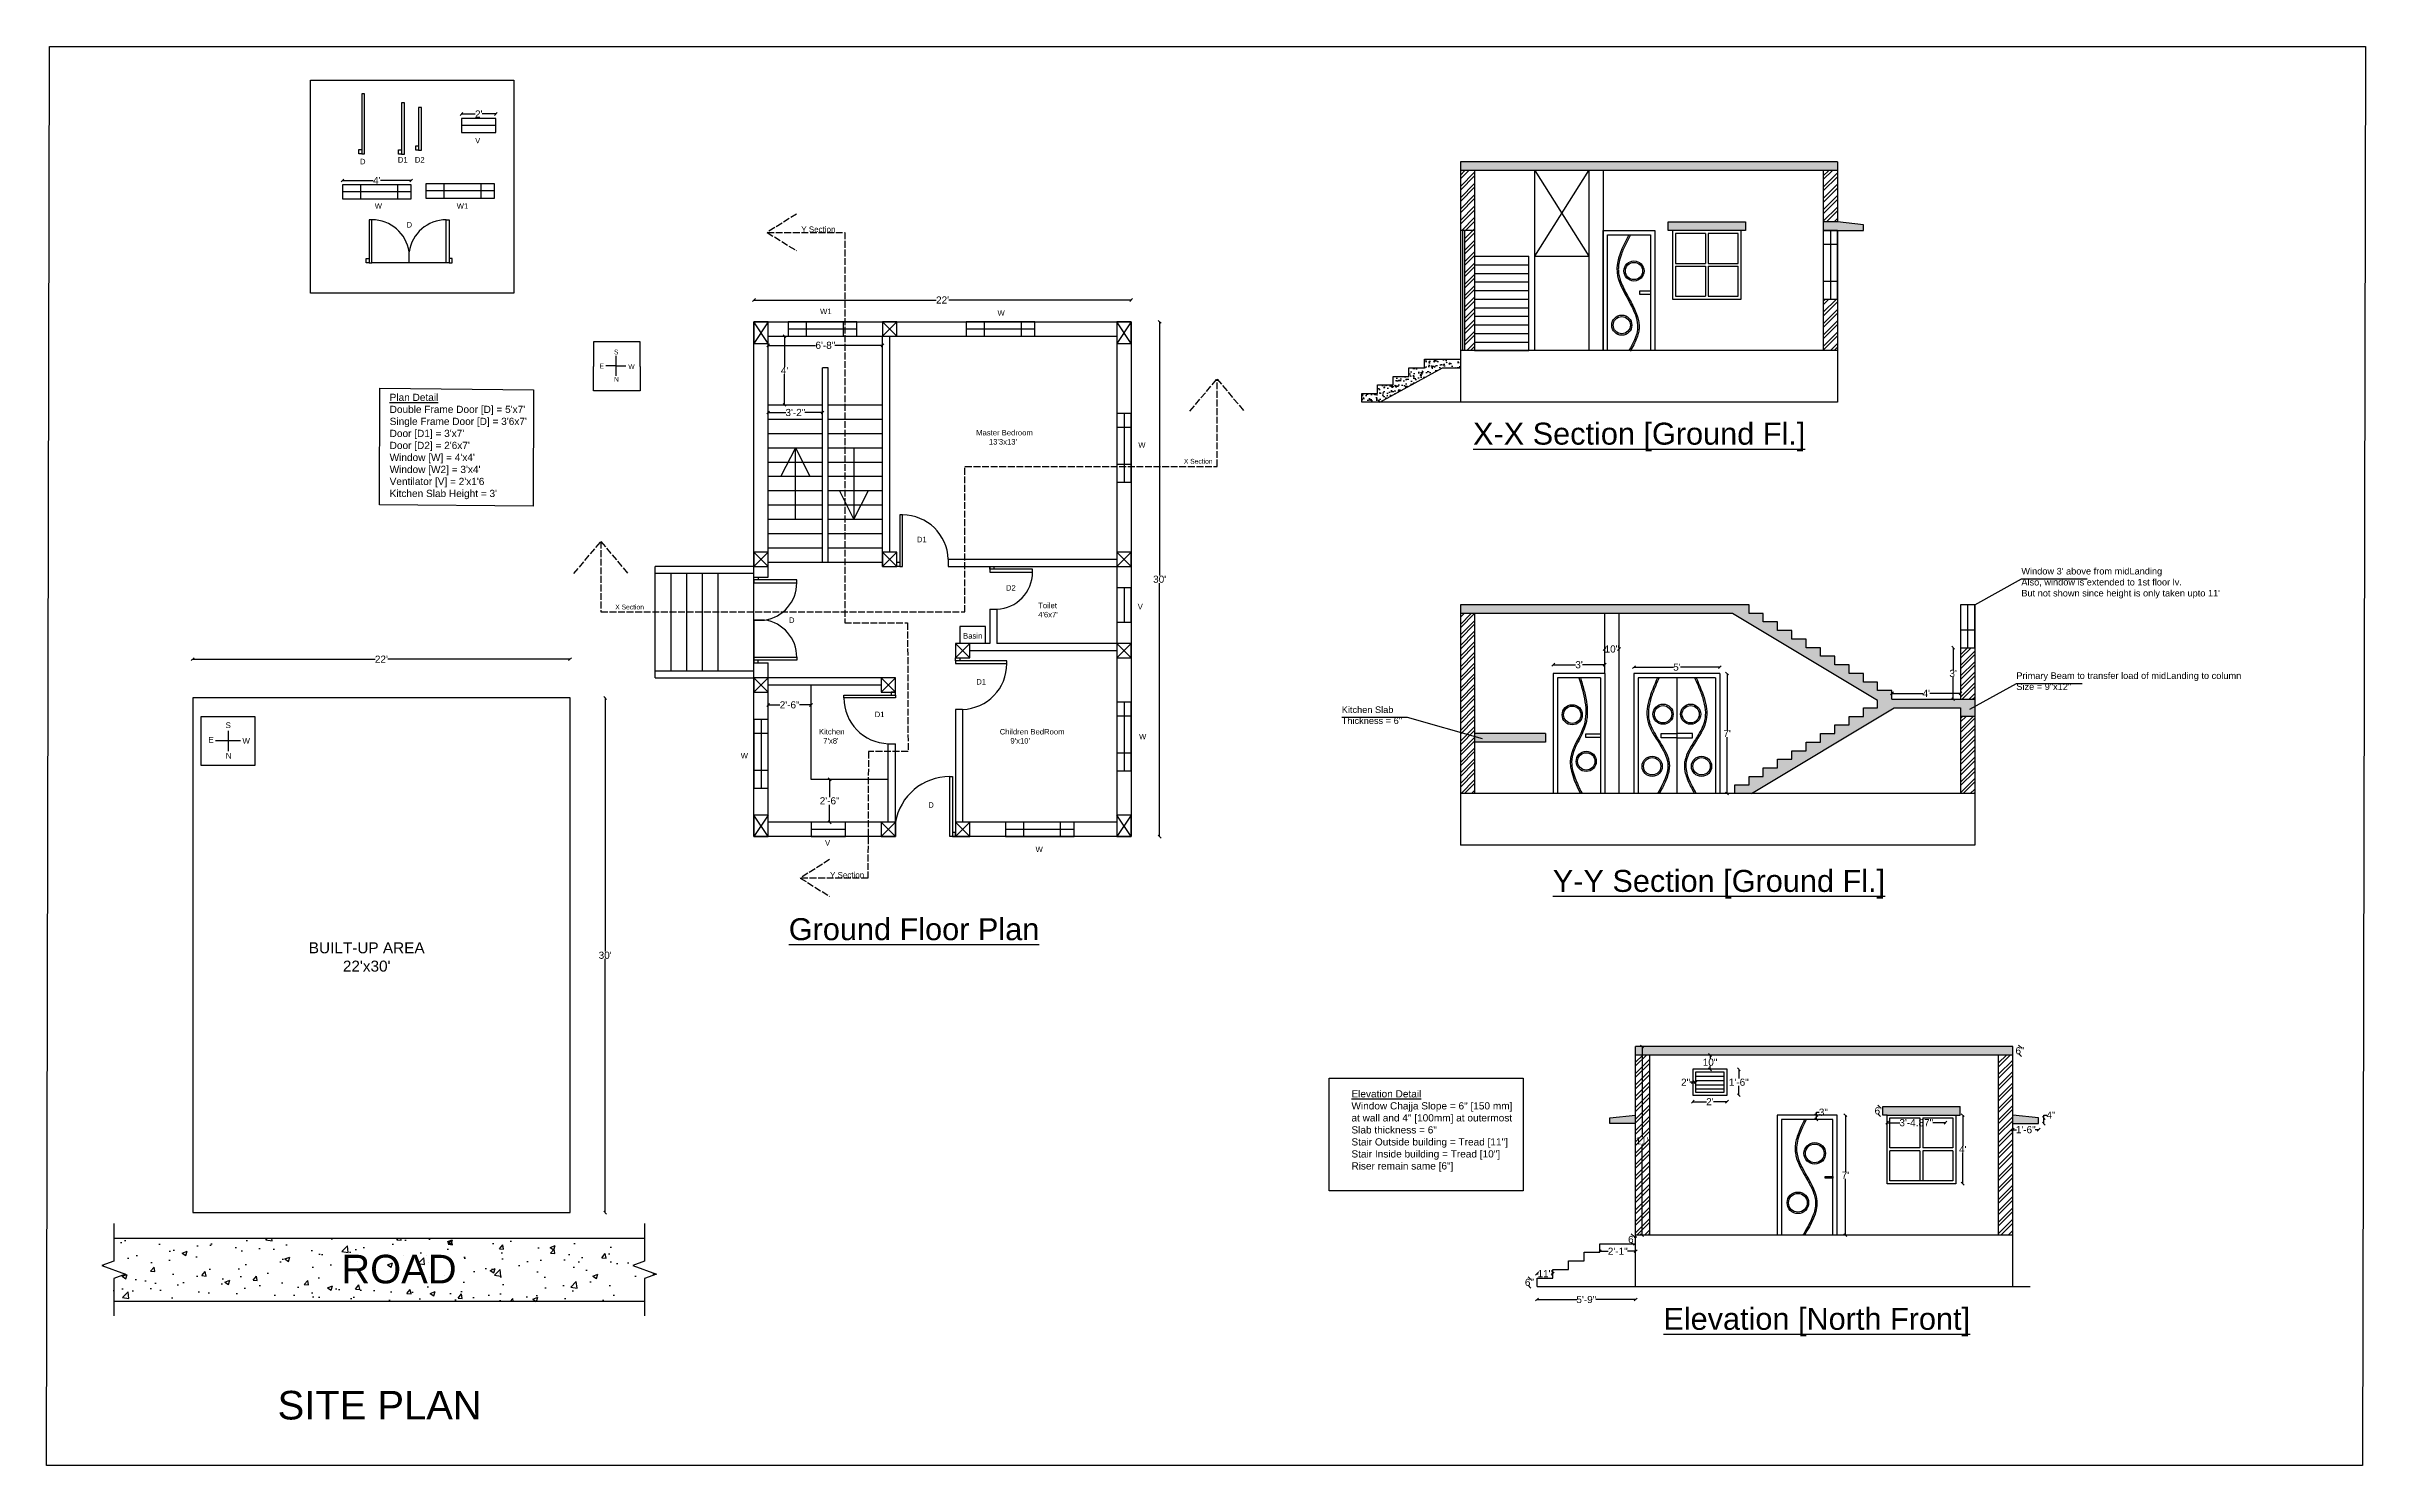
# Model space of a CAD drawing. Header units: inches. Extents: x -7575 to 10804, y -338 to 3076.
# Drawn here: x 2551 to 4174, y 841 to 1833 of the extents above; entities that cross this region are included whole.
import ezdxf

# ---------------------------------------------------------------- set-up
doc = ezdxf.new("R2010")
doc.units = ezdxf.units.IN
doc.header["$MEASUREMENT"] = 0
doc.linetypes.add('ACAD_ISO02W100', pattern=[15, 12, -3])
doc.layers.get('0').update_dxf_attribs({"true_color": 0xfafafa})
for name, color, linetype in [('D', 140, 'Continuous'), ('D1', 211, 'Continuous'), ('D2', 230, 'Continuous'), ('Naming', 91, 'Continuous'), ('W', 60, 'Continuous'), ('W1', 40, 'Continuous')]:
    doc.layers.add(name, color=color, linetype=linetype)
doc.layers.add('V', color=7, linetype='Continuous', true_color=0xe619d1)
doc.styles.get("Standard").update_dxf_attribs({"font": 'arial.ttf'})
doc.dimstyles.get("Standard").update_dxf_attribs({"dimtxt": 5, "dimasz": 2, "dimexe": 0.18, "dimexo": 0.0625, "dimgap": 0.09, "dimtad": 0, "dimtih": 1, "dimtoh": 1, "dimdsep": 46, "dimlunit": 3, "dimtxsty": 'Standard', "dimblk": 'OBLIQUE', "dimcen": 2, "dimse1": 1, "dimse2": 1, "dimclrd": 3, "dimadec": 0, "dimazin": 0, "dimtfac": 1, "dimtofl": 0, "dimtmove": 0, "dimatfit": 3, "dimfxl": 1, "dimtolj": 1, "dimtzin": 0, "dimarcsym": 0})
pattern_1 = [(50, (2652.98, 1187.5915), (7.172602, -0.62752), [0.75, -8.25]), (355, (2652.98, 1187.5915), (-1.387513, 7.52192), [0.6, -6.6]), (100.45144, (2653.5775, 1187.539), (5.78509, 6.8944), [0.6374, -7.01142]), (46.1842, (2652.98, 1189.5915), (10.672413, -1.65519), [1.125, -12.375]), (96.6356, (2653.869, 1189.454), (9.34662, 9.74119), [0.9561, -10.51714]), (351.1842, (2652.98, 1189.591), (9.34662, 9.74119), [0.9, -9.9]), (21, (2653.98, 1189.0915), (5.96907, -4.02619), [0.75, -8.25]), (326, (2653.98, 1189.0915), (2.433153, 7.2515), [0.6, -6.6]), (71.45144, (2654.477, 1188.756), (8.402224, 3.22531), [0.6374, -7.01142]), (37.5, (2652.9798, 1187.5915), (0.1215986, 3.3289385), [0, -6.52, 0, -6.7, 0, -6.625]), (7.5, (2652.9798, 1187.5915), (2.630695, 3.944117), [0, -3.82, 0, -6.37, 0, -2.525]), (327.5, (2650.7498, 1187.5915), (5.3382244, -0.2255487), [0, -2.5, 0, -7.8, 0, -10.35]), (317.5, (2649.75, 1187.5915), (5.831862, 1.00105), [0, -3.25, 0, -5.18, 0, -7.35])]
pattern_2 = [(50, (3147.3477, 952.556), (7.172602, -0.62752), [0.75, -8.25]), (355, (3147.348, 952.556), (-1.387513, 7.52192), [0.6, -6.6]), (100.45144, (3147.9454, 952.504), (5.78509, 6.8944), [0.6374, -7.01142]), (46.1842, (3147.348, 954.556), (10.67241, -1.65519), [1.125, -12.375]), (96.6356, (3148.237, 954.418), (9.34662, 9.74119), [0.9561, -10.51714]), (351.1842, (3147.348, 954.556), (9.34662, 9.74119), [0.9, -9.9]), (21, (3148.3477, 954.056), (5.96907, -4.02619), [0.75, -8.25]), (326, (3148.348, 954.056), (2.433153, 7.2515), [0.6, -6.6]), (71.45144, (3148.845, 953.721), (8.402224, 3.22531), [0.6374, -7.01142]), (37.5, (3147.3477, 952.5562), (0.1215986, 3.3289385), [0, -6.52, 0, -6.7, 0, -6.625]), (7.5, (3147.3477, 952.5562), (2.630695, 3.944117), [0, -3.82, 0, -6.37, 0, -2.525]), (327.5, (3145.1177, 952.5562), (5.3382244, -0.225549), [0, -2.5, 0, -7.8, 0, -10.35]), (317.5, (3144.1177, 952.556), (5.831862, 1.00105), [0, -3.25, 0, -5.18, 0, -7.35])]

msp = doc.modelspace()

# ---------------------------------------------------------------- texts
at = {"color": 35, "linetype": 'ACAD_ISO02W100', "ltscale": 0.4, "true_color": 0xc47331, "attachment_point": 1}
for s, width, gutter_width, insert, char_height in [('Y Section', 2172.77724, 20, (3079.039, 1707.24), 4), ('X Section', 2448.82448, 42, (3346.779, 1544.69), 3.36), ('X Section', 2448.82448, 42, (2948.865, 1442.744), 3.36), ('Y Section', 2172.77724, 20, (3099.159, 1255.664), 4)]:
    msp.add_mtext_dynamic_manual_height_columns(s, width=width, gutter_width=gutter_width, heights=[0], dxfattribs=dict(at, insert=insert, char_height=char_height))
at = {"attachment_point": 1}
for s, width, gutter_width, insert, char_height in [('E', 979.52979, 16.8, (2937.807, 1611.319), 3.36), ('S', 2448.82448, 42, (2947.982, 1621.093), 3.36), ('W', 2448.82448, 42, (2958.005, 1610.864), 3.36), ("{\\LPlan Detail}\\PDouble Frame Door [D] = 5'x7'\\PSingle Frame Door [D] = 3'6x7'\\PDoor [D1] = 3'x7'\\PDoor [D2] = 2'6x7'\\PWindow [W] = 4'x4'\\PWindow [W2] = 3'x4'\\PVentilator [V] = 2'x1'6\\PKitchen Slab Height = 3'", 3673.23672, 63, (2790.994, 1590.253), 5.04), ('N', 2448.82448, 42, (2947.991, 1602.019), 3.36), ('{\\LX-X Section [Ground Fl.]}', 18892.24403, 76.8, (3549.136, 1570.002), 15.36), ("Window 3' above from midLanding\\PAlso, window is extended to 1st floor lv.\\PBut not shown since height is only taken upto 11'", 5667.67321, 23.04, (3932.834, 1468.443), 4.608), ('Primary Beam to transfer load of midLanding to column\\PSize = 9"x12"', 5667.67321, 23.04, (3929.326, 1395.372), 4.608), ('Kitchen Slab\\PThickness = 6"', 5667.67321, 23.04, (3457.262, 1371.554), 4.608), ('E', 853.81211, 20, (2664.156, 1350.147), 4), ('S', 853.81211, 20, (2676.161, 1360.404), 4), ('W', 853.81211, 20, (2687.948, 1349.435), 4), ('N', 853.81211, 20, (2676.335, 1338.914), 4), ('{\\LY-Y Section [Ground Fl.]}', 18892.24403, 76.8, (3604.94, 1257.187), 15.36), ('{\\LGround Floor Plan}', 18892.24403, 76.8, (3070.289, 1223.432), 15.36), ('{\\LElevation Detail\\P}Window Chajja Slope = 6" [150 mm] \\Pat wall and 4" [100mm] at outermost\\PSlab thickness = 6"\\PStair Outside building = Tread [11"] \\PStair Inside building = Tread [10"]\\PRiser remain same [6"]', 3673.23672, 63, (3464.029, 1103.112), 5.04), ('ROAD', 4269.06053, 100, (2757.15, 988.029), 20), ('{\\LElevation [North Front]}', 18892.24403, 76.8, (3682.309, 950.894), 15.36), ('SITE PLAN', 4269.06053, 100, (2712.563, 892.826), 20)]:
    msp.add_mtext_dynamic_manual_height_columns(s, width=width, gutter_width=gutter_width, heights=[0], dxfattribs=dict(at, insert=insert, char_height=char_height))
at = {"layer": 'D', "char_height": 3.84, "attachment_point": 1}
for insert in [(2770.258, 1754.562), (2802.818, 1710.32), (3070.456, 1433.793), (3167.914, 1304.533)]:
    msp.add_mtext_dynamic_manual_height_columns('D', width=1561.93813, gutter_width=30, heights=[0], dxfattribs=dict(at, insert=insert))
at = {"layer": 'D1', "char_height": 3.84, "attachment_point": 1}
for insert in [(2796.711, 1755.746), (3159.969, 1490.217), (3201.534, 1390.709), (3130.418, 1367.892)]:
    msp.add_mtext_dynamic_manual_height_columns('D1', width=1249.55051, gutter_width=24, heights=[0], dxfattribs=dict(at, insert=insert))
at = {"layer": 'D2', "char_height": 3.84, "attachment_point": 1}
for insert in [(2808.63, 1755.785), (3222.241, 1456.343)]:
    msp.add_mtext_dynamic_manual_height_columns('D2', width=1249.55051, gutter_width=24, heights=[0], dxfattribs=dict(at, insert=insert))
at = {"layer": 'Naming', "attachment_point": 1}
for s, width, gutter_width, insert, char_height in [("Master Bedroom\\P      13'3x13'", 1374.39759, 20, (3201.402, 1564.933), 3.84), ("Toilet\\P4'6x7'", 1374.39759, 20, (3244.848, 1444.077), 3.84), ('Basin', 1374.39759, 20, (3192.282, 1422.835), 3.84), ("Kitchen\\P  7'x8'", 1561.93813, 30, (3091.438, 1355.783), 3.84), ("Children BedRoom\\P     9'x10'", 1561.93813, 30, (3217.929, 1355.783), 3.84), ("BUILT-UP AREA\\P        22'x30'", 2499.10102, 48, (2734.411, 1206.553), 7.68)]:
    msp.add_mtext_dynamic_manual_height_columns(s, width=width, gutter_width=gutter_width, heights=[0], dxfattribs=dict(at, insert=insert, char_height=char_height))
at = {"layer": 'V', "char_height": 3.84, "attachment_point": 1}
for insert in [(2850.829, 1769.222), (3314.461, 1443.311), (3095.66, 1278.02)]:
    msp.add_mtext_dynamic_manual_height_columns('V', width=1561.93813, gutter_width=30, heights=[0], dxfattribs=dict(at, insert=insert))
at = {"layer": 'W', "char_height": 3.84, "attachment_point": 1}
for insert in [(2780.576, 1723.508), (3216.371, 1648.621), (3314.888, 1556.323), (3315.423, 1352.364), (3036.682, 1339.014), (3243.009, 1273.498)]:
    msp.add_mtext_dynamic_manual_height_columns('W', width=1561.93813, gutter_width=30, heights=[0], dxfattribs=dict(at, insert=insert))
at = {"layer": 'W1', "char_height": 3.84, "attachment_point": 1}
for insert in [(2837.919, 1723.427), (3092.208, 1649.74)]:
    msp.add_mtext_dynamic_manual_height_columns('W1', width=1561.93813, gutter_width=30, heights=[0], dxfattribs=dict(at, insert=insert))

# ---------------------------------------------------------------- blocks, each defined once
blk = doc.blocks.new('_Oblique')
at = {"color": 0, "linetype": 'ByBlock', "lineweight": -2}
blk.add_line((-0.5, -0.5), (0.5, 0.5), dxfattribs=at)
blk = doc.blocks.new('*D2')
at = {"color": 3, "lineweight": -2, "transparency": 16777216}
for p, q in [((2758, 1739.4), (2779.5, 1739.4)), ((2806, 1739.4), (2784.5, 1739.4))]:
    blk.add_line(p, q, dxfattribs=at)
at = {"layer": 'Defpoints', "color": 0, "transparency": 16777216}
for p in [(2758, 1739.4), (2758, 1736.5), (2806, 1736.5)]:
    blk.add_point(p, dxfattribs=at)
at = {"color": 3, "lineweight": -2, "transparency": 16777216, "xscale": 2, "yscale": 2, "zscale": 2, "rotation": 180}
blk.add_blockref('_Oblique', (2758, 1739.4), dxfattribs=at)
at = {"color": 3, "lineweight": -2, "transparency": 16777216, "xscale": 2, "yscale": 2, "zscale": 2}
blk.add_blockref('_Oblique', (2806, 1739.4), dxfattribs=at)
at = {"color": 0, "transparency": 16777216, "insert": (2782, 1739.4), "char_height": 5, "attachment_point": 5}
blk.add_mtext("\\A1;4'", dxfattribs=at)
blk = doc.blocks.new('*D3')
at = {"color": 3, "lineweight": -2, "transparency": 16777216}
for p, q in [((2841.3, 1785.9), (2850.9, 1785.9)), ((2865.3, 1785.9), (2855.8, 1785.9))]:
    blk.add_line(p, q, dxfattribs=at)
at = {"layer": 'Defpoints', "color": 0, "transparency": 16777216}
for p in [(2841.3, 1785.9), (2841.3, 1782.9), (2865.3, 1782.9)]:
    blk.add_point(p, dxfattribs=at)
at = {"color": 3, "lineweight": -2, "transparency": 16777216, "xscale": 2, "yscale": 2, "zscale": 2, "rotation": 180}
blk.add_blockref('_Oblique', (2841.3, 1785.9), dxfattribs=at)
at = {"color": 3, "lineweight": -2, "transparency": 16777216, "xscale": 2, "yscale": 2, "zscale": 2}
blk.add_blockref('_Oblique', (2865.3, 1785.9), dxfattribs=at)
at = {"color": 0, "transparency": 16777216, "insert": (2853.3, 1785.9), "char_height": 5, "attachment_point": 5}
blk.add_mtext("\\A1;2'", dxfattribs=at)
blk = doc.blocks.new('*D4')
at = {"color": 3, "lineweight": -2, "transparency": 16777216}
for p, q in [((3067.3, 1630.5), (3067.3, 1609.1)), ((3067.3, 1582.5), (3067.3, 1603.9))]:
    blk.add_line(p, q, dxfattribs=at)
at = {"layer": 'Defpoints', "color": 0, "transparency": 16777216}
for p in [(3055.9, 1630.5), (3055.9, 1582.5), (3067.3, 1582.5)]:
    blk.add_point(p, dxfattribs=at)
at = {"color": 3, "lineweight": -2, "transparency": 16777216, "xscale": 2, "yscale": 2, "zscale": 2}
for p, rotation in [((3067.3, 1630.5), 90), ((3067.3, 1582.5), 270)]:
    blk.add_blockref('_Oblique', p, dxfattribs=dict(at, rotation=rotation))
at = {"color": 0, "transparency": 16777216, "insert": (3067.3, 1606.5), "char_height": 5, "attachment_point": 5}
blk.add_mtext("\\A1;4'", dxfattribs=at)
blk = doc.blocks.new('*D5')
at = {"color": 3, "lineweight": -2, "transparency": 16777216}
for p, q in [((3055.9, 1624.1), (3089.1, 1624.1)), ((3135.9, 1624.1), (3102.6, 1624.1))]:
    blk.add_line(p, q, dxfattribs=at)
at = {"layer": 'Defpoints', "color": 0, "transparency": 16777216}
for p in [(3055.9, 1630.5), (3135.9, 1630.5), (3135.9, 1624.1)]:
    blk.add_point(p, dxfattribs=at)
at = {"color": 3, "lineweight": -2, "transparency": 16777216, "xscale": 2, "yscale": 2, "zscale": 2, "rotation": 180}
blk.add_blockref('_Oblique', (3055.9, 1624.1), dxfattribs=at)
at = {"color": 3, "lineweight": -2, "transparency": 16777216, "xscale": 2, "yscale": 2, "zscale": 2}
blk.add_blockref('_Oblique', (3135.9, 1624.1), dxfattribs=at)
at = {"color": 0, "transparency": 16777216, "insert": (3095.9, 1624.1), "char_height": 5, "attachment_point": 5}
blk.add_mtext('\\A1;6\'-8"', dxfattribs=at)
blk = doc.blocks.new('*D6')
at = {"color": 3, "lineweight": -2, "transparency": 16777216}
for p, q in [((3055.9, 1577.1), (3068.2, 1577.1)), ((3093.9, 1577.1), (3081.6, 1577.1))]:
    blk.add_line(p, q, dxfattribs=at)
at = {"layer": 'Defpoints', "color": 0, "transparency": 16777216}
for p in [(3055.9, 1577.1), (3055.9, 1572.5), (3093.9, 1572.5)]:
    blk.add_point(p, dxfattribs=at)
at = {"color": 3, "lineweight": -2, "transparency": 16777216, "xscale": 2, "yscale": 2, "zscale": 2, "rotation": 180}
blk.add_blockref('_Oblique', (3055.9, 1577.1), dxfattribs=at)
at = {"color": 3, "lineweight": -2, "transparency": 16777216, "xscale": 2, "yscale": 2, "zscale": 2}
blk.add_blockref('_Oblique', (3093.9, 1577.1), dxfattribs=at)
at = {"color": 0, "transparency": 16777216, "insert": (3074.9, 1577.1), "char_height": 5, "attachment_point": 5}
blk.add_mtext('\\A1;3\'-2"', dxfattribs=at)
blk = doc.blocks.new('*D7')
at = {"color": 3, "lineweight": -2, "transparency": 16777216}
for p, q in [((3045.9, 1655.8), (3173.5, 1655.8)), ((3309.9, 1655.8), (3182.3, 1655.8))]:
    blk.add_line(p, q, dxfattribs=at)
at = {"layer": 'Defpoints', "color": 0, "transparency": 16777216}
for p in [(3309.9, 1655.8), (3045.9, 1621.8), (3309.9, 1621.8)]:
    blk.add_point(p, dxfattribs=at)
at = {"color": 3, "lineweight": -2, "transparency": 16777216, "xscale": 2, "yscale": 2, "zscale": 2, "rotation": 180}
blk.add_blockref('_Oblique', (3045.9, 1655.8), dxfattribs=at)
at = {"color": 3, "lineweight": -2, "transparency": 16777216, "xscale": 2, "yscale": 2, "zscale": 2}
blk.add_blockref('_Oblique', (3309.9, 1655.8), dxfattribs=at)
at = {"color": 0, "transparency": 16777216, "insert": (3177.9, 1655.8), "char_height": 5, "attachment_point": 5}
blk.add_mtext("\\A1;22'", dxfattribs=at)
blk = doc.blocks.new('*D8')
at = {"color": 3, "lineweight": -2, "transparency": 16777216}
for p, q in [((3329.8, 1640.5), (3329.8, 1463.1)), ((3329.8, 1280.5), (3329.8, 1457.8))]:
    blk.add_line(p, q, dxfattribs=at)
at = {"layer": 'Defpoints', "color": 0, "transparency": 16777216}
for p in [(3309.9, 1640.5), (3309.9, 1280.5), (3329.8, 1280.5)]:
    blk.add_point(p, dxfattribs=at)
at = {"color": 3, "lineweight": -2, "transparency": 16777216, "xscale": 2, "yscale": 2, "zscale": 2}
for p, rotation in [((3329.8, 1640.5), 90), ((3329.8, 1280.5), 270)]:
    blk.add_blockref('_Oblique', p, dxfattribs=dict(at, rotation=rotation))
at = {"color": 0, "transparency": 16777216, "insert": (3329.8, 1460.5), "char_height": 5, "attachment_point": 5}
blk.add_mtext("\\A1;30'", dxfattribs=at)
blk = doc.blocks.new('*D88')
at = {"color": 3, "lineweight": -2, "transparency": 16777216}
for p, q in [((3098.9, 1320.5), (3098.9, 1308.1)), ((3098.9, 1290.5), (3098.9, 1302.8))]:
    blk.add_line(p, q, dxfattribs=at)
at = {"layer": 'Defpoints', "color": 0, "transparency": 16777216}
for p in [(3085.9, 1320.5), (3085.9, 1290.5), (3098.9, 1290.5)]:
    blk.add_point(p, dxfattribs=at)
at = {"color": 3, "lineweight": -2, "transparency": 16777216, "xscale": 2, "yscale": 2, "zscale": 2}
for p, rotation in [((3098.9, 1320.5), 90), ((3098.9, 1290.5), 270)]:
    blk.add_blockref('_Oblique', p, dxfattribs=dict(at, rotation=rotation))
at = {"color": 0, "transparency": 16777216, "insert": (3098.9, 1305.5), "char_height": 5, "attachment_point": 5}
blk.add_mtext('\\A1;2\'-6"', dxfattribs=at)
blk = doc.blocks.new('*D89')
at = {"color": 3, "lineweight": -2, "transparency": 16777216}
for p, q in [((3055.9, 1372.6), (3064.1, 1372.6)), ((3085.9, 1372.6), (3077.7, 1372.6))]:
    blk.add_line(p, q, dxfattribs=at)
at = {"layer": 'Defpoints', "color": 0, "transparency": 16777216}
for p in [(3055.9, 1372.6), (3055.9, 1371), (3085.9, 1371)]:
    blk.add_point(p, dxfattribs=at)
at = {"color": 3, "lineweight": -2, "transparency": 16777216, "xscale": 2, "yscale": 2, "zscale": 2, "rotation": 180}
blk.add_blockref('_Oblique', (3055.9, 1372.6), dxfattribs=at)
at = {"color": 3, "lineweight": -2, "transparency": 16777216, "xscale": 2, "yscale": 2, "zscale": 2}
blk.add_blockref('_Oblique', (3085.9, 1372.6), dxfattribs=at)
at = {"color": 0, "transparency": 16777216, "insert": (3070.9, 1372.6), "char_height": 5, "attachment_point": 5}
blk.add_mtext('\\A1;2\'-6"', dxfattribs=at)
blk = doc.blocks.new('*D90')
at = {"color": 3, "lineweight": -2, "transparency": 16777216}
for p, q in [((3715, 1127.7), (3715, 1125.4)), ((3715, 1117.7), (3715, 1120.1))]:
    blk.add_line(p, q, dxfattribs=at)
at = {"layer": 'Defpoints', "color": 0, "transparency": 16777216}
for p in [(3702.9, 1127.7), (3715, 1127.7), (3702.9, 1117.7)]:
    blk.add_point(p, dxfattribs=at)
at = {"color": 3, "lineweight": -2, "transparency": 16777216, "xscale": 2, "yscale": 2, "zscale": 2}
for p, rotation in [((3715, 1127.7), 90), ((3715, 1117.7), 270)]:
    blk.add_blockref('_Oblique', p, dxfattribs=dict(at, rotation=rotation))
at = {"color": 0, "transparency": 16777216, "insert": (3715, 1122.7), "char_height": 5, "attachment_point": 5}
blk.add_mtext('\\A1;10"', dxfattribs=at)
blk = doc.blocks.new('*D91')
at = {"color": 3, "lineweight": -2, "transparency": 16777216}
for p, q in [((3735.1, 1117.7), (3735.1, 1111.4)), ((3735.1, 1099.7), (3735.1, 1106.1))]:
    blk.add_line(p, q, dxfattribs=at)
at = {"layer": 'Defpoints', "color": 0, "transparency": 16777216}
for p in [(3726.9, 1117.7), (3726.9, 1099.7), (3735.1, 1099.7)]:
    blk.add_point(p, dxfattribs=at)
at = {"color": 3, "lineweight": -2, "transparency": 16777216, "xscale": 2, "yscale": 2, "zscale": 2}
for p, rotation in [((3735.1, 1117.7), 90), ((3735.1, 1099.7), 270)]:
    blk.add_blockref('_Oblique', p, dxfattribs=dict(at, rotation=rotation))
at = {"color": 0, "transparency": 16777216, "insert": (3735.1, 1108.7), "char_height": 5, "attachment_point": 5}
blk.add_mtext('\\A1;1\'-6"', dxfattribs=at)
blk = doc.blocks.new('*D92')
at = {"color": 3, "lineweight": -2, "transparency": 16777216}
for p, q in [((3702.9, 1095.1), (3712.5, 1095.1)), ((3726.9, 1095.1), (3717.3, 1095.1))]:
    blk.add_line(p, q, dxfattribs=at)
at = {"layer": 'Defpoints', "color": 0, "transparency": 16777216}
for p in [(3702.9, 1099.7), (3702.9, 1095.1), (3726.9, 1099.7)]:
    blk.add_point(p, dxfattribs=at)
at = {"color": 3, "lineweight": -2, "transparency": 16777216, "xscale": 2, "yscale": 2, "zscale": 2, "rotation": 180}
blk.add_blockref('_Oblique', (3702.9, 1095.1), dxfattribs=at)
at = {"color": 3, "lineweight": -2, "transparency": 16777216, "xscale": 2, "yscale": 2, "zscale": 2}
blk.add_blockref('_Oblique', (3726.9, 1095.1), dxfattribs=at)
at = {"color": 0, "transparency": 16777216, "insert": (3714.9, 1095.1), "char_height": 5, "attachment_point": 5}
blk.add_mtext("\\A1;2'", dxfattribs=at)
blk = doc.blocks.new('*D93')
at = {"color": 3, "lineweight": -2, "transparency": 16777216}
for p, q in [((3931.9, 1133.7), (3931.9, 1133.4)), ((3931.9, 1127.7), (3931.9, 1128.1))]:
    blk.add_line(p, q, dxfattribs=at)
at = {"layer": 'Defpoints', "color": 0, "transparency": 16777216}
for p in [(3926.9, 1133.7), (3926.9, 1127.7), (3931.9, 1133.7)]:
    blk.add_point(p, dxfattribs=at)
at = {"color": 3, "lineweight": -2, "transparency": 16777216, "xscale": 2, "yscale": 2, "zscale": 2}
for p, rotation in [((3931.9, 1133.7), 90), ((3931.9, 1127.7), 270)]:
    blk.add_blockref('_Oblique', p, dxfattribs=dict(at, rotation=rotation))
at = {"color": 0, "transparency": 16777216, "insert": (3931.9, 1130.7), "char_height": 5, "attachment_point": 5}
blk.add_mtext('\\A1;6"', dxfattribs=at)
blk = doc.blocks.new('*D94')
at = {"color": 3, "lineweight": -2, "transparency": 16777216}
for p, q in [((3667.4, 1133.7), (3667.4, 1070.3)), ((3667.4, 1001.7), (3667.4, 1065.1))]:
    blk.add_line(p, q, dxfattribs=at)
at = {"layer": 'Defpoints', "color": 0, "transparency": 16777216}
for p in [(3662.9, 1133.7), (3667.4, 1133.7), (3662.9, 1001.7)]:
    blk.add_point(p, dxfattribs=at)
at = {"color": 3, "lineweight": -2, "transparency": 16777216, "xscale": 2, "yscale": 2, "zscale": 2}
for p, rotation in [((3667.4, 1133.7), 90), ((3667.4, 1001.7), 270)]:
    blk.add_blockref('_Oblique', p, dxfattribs=dict(at, rotation=rotation))
at = {"color": 0, "transparency": 16777216, "insert": (3667.4, 1067.7), "char_height": 5, "attachment_point": 5}
blk.add_mtext("\\A1;11'", dxfattribs=at)
blk = doc.blocks.new('*D95')
at = {"color": 3, "lineweight": -2, "transparency": 16777216}
for p, q in [((3809.7, 1085.7), (3809.7, 1046.3)), ((3809.7, 1001.7), (3809.7, 1041.1))]:
    blk.add_line(p, q, dxfattribs=at)
at = {"layer": 'Defpoints', "color": 0, "transparency": 16777216}
for p in [(3803.9, 1085.7), (3809.7, 1085.7), (3803.9, 1001.7)]:
    blk.add_point(p, dxfattribs=at)
at = {"color": 3, "lineweight": -2, "transparency": 16777216, "xscale": 2, "yscale": 2, "zscale": 2}
for p, rotation in [((3809.7, 1085.7), 90), ((3809.7, 1001.7), 270)]:
    blk.add_blockref('_Oblique', p, dxfattribs=dict(at, rotation=rotation))
at = {"color": 0, "transparency": 16777216, "insert": (3809.7, 1043.7), "char_height": 5, "attachment_point": 5}
blk.add_mtext("\\A1;7'", dxfattribs=at)
blk = doc.blocks.new('*D96')
at = {"color": 3, "lineweight": -2, "transparency": 16777216}
for p, q in [((3891.8, 1085.7), (3891.8, 1064.3)), ((3891.8, 1037.7), (3891.8, 1059.1))]:
    blk.add_line(p, q, dxfattribs=at)
at = {"layer": 'Defpoints', "color": 0, "transparency": 16777216}
for p in [(3886.9, 1085.7), (3891.8, 1085.7), (3886.9, 1037.7)]:
    blk.add_point(p, dxfattribs=at)
at = {"color": 3, "lineweight": -2, "transparency": 16777216, "xscale": 2, "yscale": 2, "zscale": 2}
for p, rotation in [((3891.8, 1085.7), 90), ((3891.8, 1037.7), 270)]:
    blk.add_blockref('_Oblique', p, dxfattribs=dict(at, rotation=rotation))
at = {"color": 0, "transparency": 16777216, "insert": (3891.8, 1061.7), "char_height": 5, "attachment_point": 5}
blk.add_mtext("\\A1;4'", dxfattribs=at)
blk = doc.blocks.new('*D97')
at = {"color": 3, "lineweight": -2, "transparency": 16777216}
for p, q in [((3833.3, 1091.7), (3833.3, 1091.4)), ((3833.3, 1085.7), (3833.3, 1086.1))]:
    blk.add_line(p, q, dxfattribs=at)
at = {"layer": 'Defpoints', "color": 0, "transparency": 16777216}
for p in [(3833.3, 1091.7), (3835.9, 1091.7), (3835.9, 1085.7)]:
    blk.add_point(p, dxfattribs=at)
at = {"color": 3, "lineweight": -2, "transparency": 16777216, "xscale": 2, "yscale": 2, "zscale": 2}
for p, rotation in [((3833.3, 1091.7), 90), ((3833.3, 1085.7), 270)]:
    blk.add_blockref('_Oblique', p, dxfattribs=dict(at, rotation=rotation))
at = {"color": 0, "transparency": 16777216, "insert": (3833.3, 1088.7), "char_height": 5, "attachment_point": 5}
blk.add_mtext('\\A1;6"', dxfattribs=at)
blk = doc.blocks.new('*D98')
at = {"color": 3, "lineweight": -2, "transparency": 16777216}
for p, q in [((3948.6, 1083.7), (3948.6, 1085.7)), ((3948.6, 1085.7), (3950.6, 1085.7)), ((3948.6, 1079.7), (3948.6, 1083.7))]:
    blk.add_line(p, q, dxfattribs=at)
at = {"layer": 'Defpoints', "color": 0, "transparency": 16777216}
for p in [(3944.9, 1083.7), (3944.9, 1079.7), (3948.6, 1083.7)]:
    blk.add_point(p, dxfattribs=at)
at = {"color": 3, "lineweight": -2, "transparency": 16777216, "xscale": 2, "yscale": 2, "zscale": 2}
for p, rotation in [((3948.6, 1083.7), 90), ((3948.6, 1079.7), 270)]:
    blk.add_blockref('_Oblique', p, dxfattribs=dict(at, rotation=rotation))
at = {"color": 0, "transparency": 16777216, "insert": (3953.6, 1085.7), "char_height": 5, "attachment_point": 5}
blk.add_mtext('\\A1;4"', dxfattribs=at)
blk = doc.blocks.new('*D99')
at = {"color": 3, "lineweight": -2, "transparency": 16777216}
for p, q in [((3926.9, 1075.5), (3929.4, 1075.5)), ((3944.9, 1075.5), (3942.4, 1075.5))]:
    blk.add_line(p, q, dxfattribs=at)
at = {"layer": 'Defpoints', "color": 0, "transparency": 16777216}
for p in [(3926.9, 1079.7), (3926.9, 1075.5), (3944.9, 1079.7)]:
    blk.add_point(p, dxfattribs=at)
at = {"color": 3, "lineweight": -2, "transparency": 16777216, "xscale": 2, "yscale": 2, "zscale": 2, "rotation": 180}
blk.add_blockref('_Oblique', (3926.9, 1075.5), dxfattribs=at)
at = {"color": 3, "lineweight": -2, "transparency": 16777216, "xscale": 2, "yscale": 2, "zscale": 2}
blk.add_blockref('_Oblique', (3944.9, 1075.5), dxfattribs=at)
at = {"color": 0, "transparency": 16777216, "insert": (3935.9, 1075.5), "char_height": 5, "attachment_point": 5}
blk.add_mtext('\\A1;1\'-6"', dxfattribs=at)
blk = doc.blocks.new('*D100')
at = {"color": 3, "lineweight": -2, "transparency": 16777216}
for p, q in [((3593.9, 956.7), (3621.7, 956.7)), ((3662.9, 956.7), (3635.1, 956.7))]:
    blk.add_line(p, q, dxfattribs=at)
at = {"layer": 'Defpoints', "color": 0, "transparency": 16777216}
for p in [(3593.9, 965.7), (3662.9, 965.7), (3593.9, 956.7)]:
    blk.add_point(p, dxfattribs=at)
at = {"color": 3, "lineweight": -2, "transparency": 16777216, "xscale": 2, "yscale": 2, "zscale": 2, "rotation": 180}
blk.add_blockref('_Oblique', (3593.9, 956.7), dxfattribs=at)
at = {"color": 3, "lineweight": -2, "transparency": 16777216, "xscale": 2, "yscale": 2, "zscale": 2}
blk.add_blockref('_Oblique', (3662.9, 956.7), dxfattribs=at)
at = {"color": 0, "transparency": 16777216, "insert": (3628.4, 956.7), "char_height": 5, "attachment_point": 5}
blk.add_mtext('\\A1;5\'-9"', dxfattribs=at)
blk = doc.blocks.new('*D101')
at = {"color": 3, "lineweight": -2, "transparency": 16777216}
for p, q in [((3588.6, 971.7), (3588.6, 971.4)), ((3588.6, 965.7), (3588.6, 966.1))]:
    blk.add_line(p, q, dxfattribs=at)
at = {"layer": 'Defpoints', "color": 0, "transparency": 16777216}
for p in [(3588.6, 971.7), (3593.9, 971.7), (3593.9, 965.7)]:
    blk.add_point(p, dxfattribs=at)
at = {"color": 3, "lineweight": -2, "transparency": 16777216, "xscale": 2, "yscale": 2, "zscale": 2}
for p, rotation in [((3588.6, 971.7), 90), ((3588.6, 965.7), 270)]:
    blk.add_blockref('_Oblique', p, dxfattribs=dict(at, rotation=rotation))
at = {"color": 0, "transparency": 16777216, "insert": (3588.6, 968.7), "char_height": 5, "attachment_point": 5}
blk.add_mtext('\\A1;6"', dxfattribs=at)
blk = doc.blocks.new('*D102')
at = {"color": 3, "lineweight": -2, "transparency": 16777216}
for p, q in [((3593.9, 974.8), (3594.7, 974.8)), ((3604.9, 974.8), (3604.1, 974.8))]:
    blk.add_line(p, q, dxfattribs=at)
at = {"layer": 'Defpoints', "color": 0, "transparency": 16777216}
for p in [(3593.9, 974.8), (3593.9, 971.7), (3604.9, 971.7)]:
    blk.add_point(p, dxfattribs=at)
at = {"color": 3, "lineweight": -2, "transparency": 16777216, "xscale": 2, "yscale": 2, "zscale": 2, "rotation": 180}
blk.add_blockref('_Oblique', (3593.9, 974.8), dxfattribs=at)
at = {"color": 3, "lineweight": -2, "transparency": 16777216, "xscale": 2, "yscale": 2, "zscale": 2}
blk.add_blockref('_Oblique', (3604.9, 974.8), dxfattribs=at)
at = {"color": 0, "transparency": 16777216, "insert": (3599.4, 974.8), "char_height": 5, "attachment_point": 5}
blk.add_mtext('\\A1;11"', dxfattribs=at)
blk = doc.blocks.new('*D103')
at = {"color": 3, "lineweight": -2, "transparency": 16777216}
for p, q in [((3637.9, 990.5), (3643.6, 990.5)), ((3662.9, 990.5), (3657.2, 990.5))]:
    blk.add_line(p, q, dxfattribs=at)
at = {"layer": 'Defpoints', "color": 0, "transparency": 16777216}
for p in [(3637.9, 995.7), (3662.9, 995.7), (3662.9, 990.5)]:
    blk.add_point(p, dxfattribs=at)
at = {"color": 3, "lineweight": -2, "transparency": 16777216, "xscale": 2, "yscale": 2, "zscale": 2, "rotation": 180}
blk.add_blockref('_Oblique', (3637.9, 990.5), dxfattribs=at)
at = {"color": 3, "lineweight": -2, "transparency": 16777216, "xscale": 2, "yscale": 2, "zscale": 2}
blk.add_blockref('_Oblique', (3662.9, 990.5), dxfattribs=at)
at = {"color": 0, "transparency": 16777216, "insert": (3650.4, 990.5), "char_height": 5, "attachment_point": 5}
blk.add_mtext('\\A1;2\'-1"', dxfattribs=at)
blk = doc.blocks.new('*D104')
at = {"color": 3, "lineweight": -2, "transparency": 16777216}
for p, q in [((3660.8, 1001.7), (3660.8, 1001.4)), ((3660.8, 995.7), (3660.8, 996.1))]:
    blk.add_line(p, q, dxfattribs=at)
at = {"layer": 'Defpoints', "color": 0, "transparency": 16777216}
for p in [(3660.8, 1001.7), (3662.9, 1001.7), (3662.9, 995.7)]:
    blk.add_point(p, dxfattribs=at)
at = {"color": 3, "lineweight": -2, "transparency": 16777216, "xscale": 2, "yscale": 2, "zscale": 2}
for p, rotation in [((3660.8, 1001.7), 90), ((3660.8, 995.7), 270)]:
    blk.add_blockref('_Oblique', p, dxfattribs=dict(at, rotation=rotation))
at = {"color": 0, "transparency": 16777216, "insert": (3660.8, 998.7), "char_height": 5, "attachment_point": 5}
blk.add_mtext('\\A1;6"', dxfattribs=at)
blk = doc.blocks.new('*D108')
at = {"color": 3, "lineweight": -2, "transparency": 16777216}
for p, q in [((3789.4, 1085.7), (3789.4, 1087.7)), ((3789.4, 1087.7), (3791.4, 1087.7)), ((3789.4, 1082.7), (3789.4, 1085.7))]:
    blk.add_line(p, q, dxfattribs=at)
at = {"layer": 'Defpoints', "color": 0, "transparency": 16777216}
for p in [(3789.4, 1085.7), (3793.3, 1085.7), (3793.3, 1082.7)]:
    blk.add_point(p, dxfattribs=at)
at = {"color": 3, "lineweight": -2, "transparency": 16777216, "xscale": 2, "yscale": 2, "zscale": 2}
for p, rotation in [((3789.4, 1085.7), 90), ((3789.4, 1082.7), 270)]:
    blk.add_blockref('_Oblique', p, dxfattribs=dict(at, rotation=rotation))
at = {"color": 0, "transparency": 16777216, "insert": (3794.3, 1087.7), "char_height": 5, "attachment_point": 5}
blk.add_mtext('\\A1;3"', dxfattribs=at)
blk = doc.blocks.new('*D109')
at = {"color": 3, "lineweight": -2, "transparency": 16777216}
for p, q in [((3702.9, 1108.7), (3700.9, 1108.7)), ((3704.9, 1108.7), (3702.9, 1108.7))]:
    blk.add_line(p, q, dxfattribs=at)
at = {"layer": 'Defpoints', "color": 0, "transparency": 16777216}
for p in [(3702.9, 1109.7), (3702.9, 1108.7), (3704.9, 1109.7)]:
    blk.add_point(p, dxfattribs=at)
at = {"color": 3, "lineweight": -2, "transparency": 16777216, "xscale": 2, "yscale": 2, "zscale": 2, "rotation": 180}
blk.add_blockref('_Oblique', (3702.9, 1108.7), dxfattribs=at)
at = {"color": 3, "lineweight": -2, "transparency": 16777216, "xscale": 2, "yscale": 2, "zscale": 2}
blk.add_blockref('_Oblique', (3704.9, 1108.7), dxfattribs=at)
at = {"color": 0, "transparency": 16777216, "insert": (3697.9, 1108.7), "char_height": 5, "attachment_point": 5}
blk.add_mtext('\\A1;2"', dxfattribs=at)
blk = doc.blocks.new('*D110')
at = {"color": 3, "lineweight": -2, "transparency": 16777216}
for p, q in [((3838.9, 1080.4), (3847.8, 1080.4)), ((3879.8, 1080.4), (3870.9, 1080.4))]:
    blk.add_line(p, q, dxfattribs=at)
at = {"layer": 'Defpoints', "color": 0, "transparency": 16777216}
for p in [(3838.9, 1083.7), (3838.9, 1080.4), (3879.8, 1083.7)]:
    blk.add_point(p, dxfattribs=at)
at = {"color": 3, "lineweight": -2, "transparency": 16777216, "xscale": 2, "yscale": 2, "zscale": 2, "rotation": 180}
blk.add_blockref('_Oblique', (3838.9, 1080.4), dxfattribs=at)
at = {"color": 3, "lineweight": -2, "transparency": 16777216, "xscale": 2, "yscale": 2, "zscale": 2}
blk.add_blockref('_Oblique', (3879.8, 1080.4), dxfattribs=at)
at = {"color": 0, "transparency": 16777216, "insert": (3859.3, 1080.4), "char_height": 5, "attachment_point": 5}
blk.add_mtext('\\A1;3\'-4.87"', dxfattribs=at)
blk = doc.blocks.new('*D111')
at = {"color": 3, "lineweight": -2, "transparency": 16777216}
for p, q in [((3885.1, 1412.6), (3885.1, 1397.2)), ((3885.1, 1376.6), (3885.1, 1392))]:
    blk.add_line(p, q, dxfattribs=at)
at = {"layer": 'Defpoints', "color": 0, "transparency": 16777216}
for p in [(3885.1, 1412.6), (3890.3, 1412.6), (3890.3, 1376.6)]:
    blk.add_point(p, dxfattribs=at)
at = {"color": 3, "lineweight": -2, "transparency": 16777216, "xscale": 2, "yscale": 2, "zscale": 2}
for p, rotation in [((3885.1, 1412.6), 90), ((3885.1, 1376.6), 270)]:
    blk.add_blockref('_Oblique', p, dxfattribs=dict(at, rotation=rotation))
at = {"color": 0, "transparency": 16777216, "insert": (3885.1, 1394.6), "char_height": 5, "attachment_point": 5}
blk.add_mtext("\\A1;3'", dxfattribs=at)
blk = doc.blocks.new('*D112')
at = {"color": 3, "lineweight": -2, "transparency": 16777216}
for p, q in [((3726.9, 1394.6), (3726.9, 1355.2)), ((3726.9, 1310.6), (3726.9, 1350))]:
    blk.add_line(p, q, dxfattribs=at)
at = {"layer": 'Defpoints', "color": 0, "transparency": 16777216}
for p in [(3721.8, 1394.6), (3726.9, 1394.6), (3721.8, 1310.6)]:
    blk.add_point(p, dxfattribs=at)
at = {"color": 3, "lineweight": -2, "transparency": 16777216, "xscale": 2, "yscale": 2, "zscale": 2}
for p, rotation in [((3726.9, 1394.6), 90), ((3726.9, 1310.6), 270)]:
    blk.add_blockref('_Oblique', p, dxfattribs=dict(at, rotation=rotation))
at = {"color": 0, "transparency": 16777216, "insert": (3726.9, 1352.6), "char_height": 5, "attachment_point": 5}
blk.add_mtext("\\A1;7'", dxfattribs=at)
blk = doc.blocks.new('*D113')
at = {"color": 3, "lineweight": -2, "transparency": 16777216}
for p, q in [((3842.3, 1380.7), (3863.8, 1380.7)), ((3890.3, 1380.7), (3868.8, 1380.7))]:
    blk.add_line(p, q, dxfattribs=at)
at = {"layer": 'Defpoints', "color": 0, "transparency": 16777216}
for p in [(3890.3, 1380.7), (3842.3, 1376.6), (3890.3, 1376.6)]:
    blk.add_point(p, dxfattribs=at)
at = {"color": 3, "lineweight": -2, "transparency": 16777216, "xscale": 2, "yscale": 2, "zscale": 2, "rotation": 180}
blk.add_blockref('_Oblique', (3842.3, 1380.7), dxfattribs=at)
at = {"color": 3, "lineweight": -2, "transparency": 16777216, "xscale": 2, "yscale": 2, "zscale": 2}
blk.add_blockref('_Oblique', (3890.3, 1380.7), dxfattribs=at)
at = {"color": 0, "transparency": 16777216, "insert": (3866.3, 1380.7), "char_height": 5, "attachment_point": 5}
blk.add_mtext("\\A1;4'", dxfattribs=at)
blk = doc.blocks.new('*D114')
at = {"color": 3, "lineweight": -2, "transparency": 16777216}
for p, q in [((3661.8, 1399), (3689.4, 1399)), ((3721.8, 1399), (3694.2, 1399))]:
    blk.add_line(p, q, dxfattribs=at)
at = {"layer": 'Defpoints', "color": 0, "transparency": 16777216}
for p in [(3661.8, 1399), (3661.8, 1394.6), (3721.8, 1394.6)]:
    blk.add_point(p, dxfattribs=at)
at = {"color": 3, "lineweight": -2, "transparency": 16777216, "xscale": 2, "yscale": 2, "zscale": 2, "rotation": 180}
blk.add_blockref('_Oblique', (3661.8, 1399), dxfattribs=at)
at = {"color": 3, "lineweight": -2, "transparency": 16777216, "xscale": 2, "yscale": 2, "zscale": 2}
blk.add_blockref('_Oblique', (3721.8, 1399), dxfattribs=at)
at = {"color": 0, "transparency": 16777216, "insert": (3691.8, 1399), "char_height": 5, "attachment_point": 5}
blk.add_mtext("\\A1;5'", dxfattribs=at)
blk = doc.blocks.new('*D115')
at = {"color": 3, "lineweight": -2, "transparency": 16777216}
for p, q in [((3605.3, 1400.7), (3620.9, 1400.7)), ((3641.3, 1400.7), (3625.7, 1400.7))]:
    blk.add_line(p, q, dxfattribs=at)
at = {"layer": 'Defpoints', "color": 0, "transparency": 16777216}
for p in [(3605.3, 1400.7), (3605.3, 1394.6), (3641.3, 1394.6)]:
    blk.add_point(p, dxfattribs=at)
at = {"color": 3, "lineweight": -2, "transparency": 16777216, "xscale": 2, "yscale": 2, "zscale": 2, "rotation": 180}
blk.add_blockref('_Oblique', (3605.3, 1400.7), dxfattribs=at)
at = {"color": 3, "lineweight": -2, "transparency": 16777216, "xscale": 2, "yscale": 2, "zscale": 2}
blk.add_blockref('_Oblique', (3641.3, 1400.7), dxfattribs=at)
at = {"color": 0, "transparency": 16777216, "insert": (3623.3, 1400.7), "char_height": 5, "attachment_point": 5}
blk.add_mtext("\\A1;3'", dxfattribs=at)
blk = doc.blocks.new('*D116')
at = {"color": 3, "lineweight": -2, "transparency": 16777216}
for p, q in [((3641.3, 1411.7), (3641.6, 1411.7)), ((3651.3, 1411.7), (3650.9, 1411.7))]:
    blk.add_line(p, q, dxfattribs=at)
at = {"layer": 'Defpoints', "color": 0, "transparency": 16777216}
for p in [(3641.3, 1411.7), (3641.3, 1409.1), (3651.3, 1409.1)]:
    blk.add_point(p, dxfattribs=at)
at = {"color": 3, "lineweight": -2, "transparency": 16777216, "xscale": 2, "yscale": 2, "zscale": 2, "rotation": 180}
blk.add_blockref('_Oblique', (3641.3, 1411.7), dxfattribs=at)
at = {"color": 3, "lineweight": -2, "transparency": 16777216, "xscale": 2, "yscale": 2, "zscale": 2}
blk.add_blockref('_Oblique', (3651.3, 1411.7), dxfattribs=at)
at = {"color": 0, "transparency": 16777216, "insert": (3646.3, 1411.7), "char_height": 5, "attachment_point": 5}
blk.add_mtext('\\A1;10"', dxfattribs=at)
blk = doc.blocks.new('*D174')
at = {"color": 3, "lineweight": -2, "transparency": 16777216}
for p, q in [((2653.2, 1404.6), (2780.8, 1404.6)), ((2917.2, 1404.6), (2789.6, 1404.6))]:
    blk.add_line(p, q, dxfattribs=at)
at = {"layer": 'Defpoints', "color": 0, "transparency": 16777216}
for p in [(2917.2, 1404.6), (2653.2, 1377.5), (2917.2, 1377.5)]:
    blk.add_point(p, dxfattribs=at)
at = {"color": 3, "lineweight": -2, "transparency": 16777216, "xscale": 2, "yscale": 2, "zscale": 2, "rotation": 180}
blk.add_blockref('_Oblique', (2653.2, 1404.6), dxfattribs=at)
at = {"color": 3, "lineweight": -2, "transparency": 16777216, "xscale": 2, "yscale": 2, "zscale": 2}
blk.add_blockref('_Oblique', (2917.2, 1404.6), dxfattribs=at)
at = {"color": 0, "transparency": 16777216, "insert": (2785.2, 1404.6), "char_height": 5, "attachment_point": 5}
blk.add_mtext("\\A1;22'", dxfattribs=at)
blk = doc.blocks.new('*D175')
at = {"color": 3, "lineweight": -2, "transparency": 16777216}
for p, q in [((2941.8, 1377.5), (2941.8, 1200.1)), ((2941.8, 1017.5), (2941.8, 1194.9))]:
    blk.add_line(p, q, dxfattribs=at)
at = {"layer": 'Defpoints', "color": 0, "transparency": 16777216}
for p in [(2917.2, 1377.5), (2917.2, 1017.5), (2941.8, 1017.5)]:
    blk.add_point(p, dxfattribs=at)
at = {"color": 3, "lineweight": -2, "transparency": 16777216, "xscale": 2, "yscale": 2, "zscale": 2}
for p, rotation in [((2941.8, 1377.5), 90), ((2941.8, 1017.5), 270)]:
    blk.add_blockref('_Oblique', p, dxfattribs=dict(at, rotation=rotation))
at = {"color": 0, "transparency": 16777216, "insert": (2941.8, 1197.5), "char_height": 5, "attachment_point": 5}
blk.add_mtext("\\A1;30'", dxfattribs=at)

# ---------------------------------------------------------------- dimensions: what is measured, and where the dimension line sits
for base, p1, p2, picture, middle in [((2841.323, 1785.906), (2865.323, 1782.857), (2841.323, 1782.857), '*D3', (2853.323, 1785.906)), ((2758.038, 1739.382), (2806.038, 1736.458), (2758.038, 1736.458), '*D2', (2782.038, 1739.382)), ((3309.894, 1655.791), (3045.894, 1621.81), (3309.894, 1621.81), '*D7', (3177.894, 1655.791)), ((3135.894, 1624.1), (3055.894, 1630.483), (3135.894, 1630.483), '*D5', (3095.894, 1624.1)), ((3055.894, 1577.085), (3093.894, 1572.483), (3055.894, 1572.483), '*D6', (3074.894, 1577.085)), ((3641.261, 1411.699), (3651.261, 1409.098), (3641.261, 1409.098), '*D116', (3646.261, 1411.699)), ((2917.195, 1404.648), (2653.195, 1377.496), (2917.195, 1377.496), '*D174', (2785.195, 1404.648)), ((3605.261, 1400.677), (3641.261, 1394.601), (3605.261, 1394.601), '*D115', (3623.261, 1400.677)), ((3661.761, 1399.048), (3721.761, 1394.601), (3661.761, 1394.601), '*D114', (3691.761, 1399.048)), ((3890.261, 1380.699), (3842.261, 1376.601), (3890.261, 1376.601), '*D113', (3866.261, 1380.699)), ((3055.894, 1372.647), (3085.894, 1371.044), (3055.894, 1371.044), '*D89', (3070.894, 1372.647)), ((3702.906, 1108.739), (3704.906, 1109.739), (3702.906, 1109.739), '*D109', (3697.9, 1108.739)), ((3702.906, 1095.13), (3726.906, 1099.739), (3702.906, 1099.739), '*D92', (3714.906, 1095.13)), ((3838.906, 1080.425), (3879.773, 1083.739), (3838.906, 1083.739), '*D110', (3859.339, 1080.425)), ((3926.906, 1075.543), (3944.906, 1079.739), (3926.906, 1079.739), '*D99', (3935.906, 1075.543)), ((3662.906, 990.482), (3637.906, 995.707), (3662.906, 995.707), '*D103', (3650.406, 990.482)), ((3593.906, 974.774), (3604.906, 971.739), (3593.906, 971.739), '*D102', (3599.406, 974.774)), ((3593.906, 956.658), (3662.906, 965.739), (3593.906, 965.739), '*D100', (3628.406, 956.658))]:
    dim = msp.add_linear_dim(base=base, p1=p1, p2=p2, dimstyle='Standard')
    dim.commit()
    dim.dimension.update_dxf_attribs({"geometry": picture, "text_midpoint": middle})
for base, p1, p2, picture, middle in [((3329.79, 1280.483), (3309.894, 1640.483), (3309.894, 1280.483), '*D8', (3329.79, 1460.483)), ((3067.313, 1582.483), (3055.894, 1630.483), (3055.894, 1582.483), '*D4', (3067.313, 1606.483)), ((3885.082, 1412.601), (3890.261, 1376.601), (3890.261, 1412.601), '*D111', (3885.082, 1394.601)), ((3726.86, 1394.601), (3721.761, 1310.601), (3721.761, 1394.601), '*D112', (3726.86, 1352.601)), ((2941.834, 1017.496), (2917.195, 1377.496), (2917.195, 1017.496), '*D175', (2941.834, 1197.496)), ((3098.919, 1290.483), (3085.894, 1320.483), (3085.894, 1290.483), '*D88', (3098.919, 1305.483)), ((3667.359, 1133.739), (3662.906, 1001.739), (3662.906, 1133.739), '*D94', (3667.359, 1067.739)), ((3714.983, 1127.739), (3702.906, 1117.739), (3702.906, 1127.739), '*D90', (3714.983, 1122.739)), ((3931.888, 1133.739), (3926.906, 1127.739), (3926.906, 1133.739), '*D93', (3931.888, 1130.739)), ((3735.069, 1099.739), (3726.906, 1117.739), (3726.906, 1099.739), '*D91', (3735.069, 1108.739)), ((3789.358, 1085.739), (3793.312, 1082.739), (3793.312, 1085.739), '*D108', (3794.319, 1087.739)), ((3833.319, 1091.739), (3835.906, 1085.739), (3835.906, 1091.739), '*D97', (3833.319, 1088.739)), ((3948.581, 1083.739), (3944.906, 1079.739), (3944.906, 1083.739), '*D98', (3953.645, 1085.739)), ((3809.729, 1085.739), (3803.906, 1001.739), (3803.906, 1085.739), '*D95', (3809.729, 1043.739)), ((3891.836, 1085.739), (3886.906, 1037.739), (3886.906, 1085.739), '*D96', (3891.836, 1061.739)), ((3660.829, 1001.739), (3662.906, 995.739), (3662.906, 1001.739), '*D104', (3660.829, 998.739)), ((3588.573, 971.739), (3593.906, 965.739), (3593.906, 971.739), '*D101', (3588.573, 968.739))]:
    dim = msp.add_linear_dim(base=base, p1=p1, p2=p2, angle=90, dimstyle='Standard')
    dim.commit()
    dim.dimension.update_dxf_attribs({"geometry": picture, "text_midpoint": middle})

# ---------------------------------------------------------------- hatches: boundary and pattern name
h = msp.add_hatch()
h.set_pattern_fill('AR-CONC', color=256)
h.set_pattern_definition(pattern_2)
h.paths.add_polyline_path([(3739.761, 1710.419), (3685.761, 1710.419), (3685.761, 1704.419), (3688.761, 1704.419), (3736.761, 1704.419), (3739.761, 1704.419)])
h.paths.add_polyline_path([(3822.261, 1708.419), (3804.261, 1710.419), (3804.261, 1704.419), (3822.261, 1704.419)])
h.paths.add_polyline_path([(3804.261, 1710.419), (3794.261, 1710.419), (3794.261, 1704.419), (3804.261, 1704.419)])
h.paths.add_polyline_path([(3804.261, 1752.419), (3540.261, 1752.419), (3540.261, 1746.419), (3804.261, 1746.419)])
h = msp.add_hatch()
h.set_pattern_fill('ANSI32', color=256, scale=15)
h.set_pattern_definition([(45, (3147.3477, 952.556), (-3.977476, 3.977476), []), (45, (3149.9993, 952.556), (-3.977476, 3.977476), [])])
h.paths.add_polyline_path([(3550.261, 1746.419), (3540.261, 1746.419), (3540.261, 1704.419), (3550.261, 1704.419)])
h.paths.add_polyline_path([(3550.261, 1704.419), (3543.261, 1704.419), (3543.261, 1620.419), (3550.261, 1620.419)])
h.paths.add_polyline_path([(3804.261, 1746.419), (3794.261, 1746.419), (3794.261, 1710.419), (3804.261, 1710.419)])
h.paths.add_polyline_path([(3804.261, 1656.419), (3794.261, 1656.419), (3794.261, 1620.419), (3804.261, 1620.419)])
h = msp.add_hatch()
h.set_pattern_fill('AR-CONC', color=256)
h.set_pattern_definition(pattern_2)
h.paths.add_polyline_path([(3540.261, 1614.419), (3515.261, 1614.419), (3515.261, 1608.419), (3504.261, 1608.419), (3504.261, 1602.419), (3493.261, 1602.419), (3493.261, 1596.419), (3482.261, 1596.419), (3482.261, 1590.419), (3471.261, 1590.419), (3471.261, 1584.419), (3483.791, 1584.419), (3527.791, 1608.419), (3540.261, 1608.419)])
h = msp.add_hatch()
h.set_pattern_fill('AR-CONC', color=256)
h.set_pattern_definition(pattern_1)
h.paths.add_polyline_path([(3802.261, 1406.601), (3792.261, 1406.601), (3792.261, 1412.601), (3782.261, 1412.601), (3782.261, 1418.601), (3772.261, 1418.601), (3772.261, 1424.601), (3762.261, 1424.601), (3762.261, 1430.601), (3752.261, 1430.601), (3752.261, 1436.601), (3742.261, 1436.601), (3742.261, 1442.601), (3540.261, 1442.601), (3540.261, 1436.601), (3730.6, 1436.601), (3832.261, 1375.604), (3832.261, 1376.601), (3842.261, 1376.601), (3842.261, 1382.601), (3832.261, 1382.601), (3832.261, 1388.601), (3822.261, 1388.601), (3822.261, 1394.601), (3812.261, 1394.601), (3812.261, 1400.601), (3802.261, 1400.601)])
h.paths.add_polyline_path([(3890.261, 1376.601), (3842.261, 1376.601), (3832.261, 1376.601), (3832.261, 1375.604), (3832.261, 1370.601), (3822.261, 1370.601), (3822.261, 1364.601), (3812.261, 1364.601), (3812.261, 1358.601), (3802.261, 1358.601), (3802.261, 1352.601), (3792.261, 1352.601), (3792.261, 1346.601), (3782.261, 1346.601), (3782.261, 1340.601), (3772.261, 1340.601), (3772.261, 1334.601), (3762.261, 1334.601), (3762.261, 1328.601), (3752.261, 1328.601), (3752.261, 1322.601), (3742.261, 1322.601), (3742.261, 1316.601), (3732.261, 1316.601), (3732.261, 1310.601), (3743.923, 1310.601), (3843.923, 1370.601), (3890.261, 1370.601)])
h.paths.add_polyline_path([(3599.801, 1352.601), (3550.261, 1352.601), (3550.261, 1346.601), (3599.801, 1346.601)])
h = msp.add_hatch()
h.set_pattern_fill('AR-CONC', color=256)
h.set_pattern_definition(pattern_1)
h.paths.add_polyline_path([(3900.261, 1376.601), (3890.261, 1376.601), (3842.261, 1376.601), (3842.261, 1382.601), (3832.261, 1382.601), (3832.261, 1388.601), (3822.261, 1388.601), (3822.261, 1394.601), (3812.261, 1394.601), (3812.261, 1400.601), (3802.261, 1400.601), (3802.261, 1406.601), (3792.261, 1406.601), (3792.261, 1412.601), (3782.261, 1412.601), (3782.261, 1418.601), (3772.261, 1418.601), (3772.261, 1424.601), (3762.261, 1424.601), (3762.261, 1430.601), (3752.261, 1430.601), (3752.261, 1436.601), (3742.261, 1436.601), (3742.261, 1442.601), (3540.261, 1442.601), (3540.261, 1436.601), (3730.6, 1436.601), (3832.261, 1375.604), (3832.261, 1370.601), (3822.261, 1370.601), (3822.261, 1364.601), (3812.261, 1364.601), (3812.261, 1358.601), (3802.261, 1358.601), (3802.261, 1352.601), (3792.261, 1352.601), (3792.261, 1346.601), (3782.261, 1346.601), (3782.261, 1340.601), (3772.261, 1340.601), (3772.261, 1334.601), (3762.261, 1334.601), (3762.261, 1328.601), (3752.261, 1328.601), (3752.261, 1322.601), (3742.261, 1322.601), (3742.261, 1316.601), (3732.261, 1316.601), (3732.261, 1310.601), (3743.923, 1310.601), (3843.923, 1370.601), (3890.261, 1370.601), (3890.261, 1364.601), (3900.261, 1364.601)])
h = msp.add_hatch()
h.set_pattern_fill('ANSI32', color=256, scale=14)
h.set_pattern_definition([(45, (2652.98, 1187.5915), (-3.71231, 3.71231), []), (45, (2655.4547, 1187.5915), (-3.71231, 3.71231), [])])
h.paths.add_polyline_path([(3900.261, 1412.601), (3890.261, 1412.601), (3890.261, 1376.601), (3900.261, 1376.601)])
h.paths.add_polyline_path([(3900.261, 1364.601), (3890.261, 1364.601), (3890.261, 1310.601), (3900.261, 1310.601)])
h.paths.add_polyline_path([(3550.261, 1436.601), (3540.261, 1436.601), (3540.261, 1310.601), (3550.261, 1310.601)])
h = msp.add_hatch()
h.set_pattern_fill('AR-CONC', color=256)
h.set_pattern_definition([(50, (3269.992, 1127.5915), (7.1726, -0.62752), [0.75, -8.25]), (355, (3269.992, 1127.5915), (-1.38751, 7.52192), [0.6, -6.6]), (100.4514, (3270.59, 1127.539), (5.78509, 6.8944), [0.6374, -7.01142]), (46.1842, (3269.992, 1129.5915), (10.67241, -1.65519), [1.125, -12.375]), (96.6356, (3270.881, 1129.454), (9.34662, 9.74119), [0.9561, -10.51714]), (351.1842, (3269.992, 1129.591), (9.34662, 9.74119), [0.9, -9.9]), (21, (3270.992, 1129.0915), (5.96907, -4.02619), [0.75, -8.25]), (326, (3270.992, 1129.0915), (2.43315, 7.2515), [0.6, -6.6]), (71.4514, (3271.4895, 1128.756), (8.402224, 3.22531), [0.6374, -7.01142]), (37.5, (3269.992, 1127.5915), (0.121599, 3.328939), [0, -6.52, 0, -6.7, 0, -6.625]), (7.5, (3269.992, 1127.5915), (2.630695, 3.944117), [0, -3.82, 0, -6.37, 0, -2.525]), (327.5, (3267.762, 1127.5915), (5.338224, -0.225549), [0, -2.5, 0, -7.8, 0, -10.35]), (317.5, (3266.762, 1127.5915), (5.831862, 1.00105), [0, -3.25, 0, -5.18, 0, -7.35])])
h.paths.add_polyline_path([(3662.906, 1079.739), (3662.906, 1085.739), (3644.906, 1083.739), (3644.906, 1079.739)])
h.paths.add_polyline_path([(3926.906, 1127.739), (3926.906, 1133.739), (3662.906, 1133.739), (3662.906, 1127.739)])
h.paths.add_polyline_path([(3886.906, 1085.739), (3889.906, 1085.739), (3889.906, 1091.739), (3835.906, 1091.739), (3835.906, 1085.739), (3838.906, 1085.739)])
h.paths.add_polyline_path([(3944.906, 1079.739), (3944.906, 1083.739), (3926.906, 1085.739), (3926.906, 1079.739)])
h = msp.add_hatch()
h.set_pattern_fill('ANSI32', color=256, scale=15)
h.set_pattern_definition([(45, (3269.992, 1127.5915), (-3.977476, 3.977476), []), (45, (3272.644, 1127.5915), (-3.977476, 3.977476), [])])
h.paths.add_polyline_path([(3672.906, 1127.739), (3662.906, 1127.739), (3662.906, 1001.739), (3672.906, 1001.739)])
h.paths.add_polyline_path([(3926.906, 1127.739), (3916.906, 1127.739), (3916.906, 1001.739), (3926.906, 1001.739)])
h = msp.add_hatch()
h.set_pattern_fill('AR-CONC', color=256, scale=5)
h.set_pattern_definition([(50, (2437.393, 1029.833), (35.863, -3.1376), [3.75, -41.25]), (355, (2437.393, 1029.833), (-6.9376, 37.6096), [3, -33]), (100.4514, (2440.382, 1029.57), (28.9254, 34.472), [3.187, -35.057]), (46.184, (2437.393, 1039.833), (53.362, -8.276), [5.625, -61.875]), (96.636, (2441.84, 1039.143), (46.733, 48.706), [4.7805, -52.5857]), (351.184, (2437.393, 1039.833), (46.733, 48.706), [4.5, -49.5]), (21, (2442.393, 1037.333), (29.8454, -20.131), [3.75, -41.25]), (326, (2442.393, 1037.333), (12.1658, 36.2575), [3, -33]), (71.4514, (2444.88, 1035.655), (42.0111, 16.1266), [3.187, -35.057]), (37.5, (2437.393, 1029.833), (0.608, 16.6447), [0, -32.6, 0, -33.5, 0, -33.125]), (7.5, (2437.393, 1029.833), (13.1535, 19.7206), [0, -19.1, 0, -31.85, 0, -12.625]), (327.5, (2426.243, 1029.833), (26.69112, -1.12774), [0, -12.5, 0, -39, 0, -51.75]), (317.5, (2421.243, 1029.833), (29.1593, 5.00525), [0, -16.25, 0, -25.9, 0, -36.75])])
h.paths.add_polyline_path([(2969.402, 955.439), (2969.402, 971.529), (2977.644, 974.529), (2961.159, 980.529), (2969.402, 983.529), (2969.402, 999.62), (2597.874, 999.62), (2597.874, 983.529), (2589.632, 980.529), (2606.117, 974.529), (2597.874, 971.529), (2597.874, 955.439)])

# ---------------------------------------------------------------- linework, layer by layer
for p, q in [((3540.261, 1752.419), (3540.261, 1584.419)), ((3804.261, 1752.419), (3540.261, 1752.419)), ((3804.261, 1746.419), (3540.261, 1746.419)), ((3550.261, 1746.419), (3550.261, 1620.419)), ((3592.261, 1686.419), (3592.261, 1746.419)), ((3592.261, 1686.419), (3630.261, 1746.419)), ((3592.261, 1746.419), (3630.261, 1686.419)), ((3630.261, 1746.419), (3630.261, 1620.419)), ((3640.261, 1746.419), (3640.261, 1620.419)), ((3794.261, 1746.419), (3794.261, 1620.419)), ((3804.261, 1752.419), (3804.261, 1710.419)), ((3550.261, 1704.419), (3540.261, 1704.419)), ((3543.261, 1704.419), (3543.261, 1620.419)), ((3676.261, 1704.419), (3676.261, 1620.419)), ((3685.761, 1704.419), (3685.761, 1710.419)), ((3685.761, 1710.419), (3739.761, 1710.419)), ((3688.761, 1704.419), (3685.761, 1704.419)), ((3739.761, 1704.419), (3736.761, 1704.419)), ((3739.761, 1710.419), (3739.761, 1704.419)), ((3804.261, 1710.419), (3794.261, 1710.419)), ((3794.261, 1710.419), (3794.261, 1704.419)), ((3804.261, 1704.419), (3794.261, 1704.419)), ((3794.261, 1704.419), (3804.261, 1704.419)), ((3822.261, 1708.419), (3804.261, 1710.419)), ((3804.261, 1704.419), (3822.261, 1704.419)), ((3804.261, 1704.419), (3804.261, 1584.419)), ((3822.261, 1704.419), (3822.261, 1708.419)), ((3643.261, 1620.419), (3643.261, 1701.419)), ((3643.261, 1701.419), (3673.261, 1701.419)), ((3673.261, 1701.419), (3673.261, 1620.419)), ((3690.761, 1702.419), (3690.761, 1681.419)), ((3711.761, 1702.419), (3690.761, 1702.419)), ((3711.761, 1702.419), (3711.761, 1681.419)), ((3734.761, 1702.419), (3713.761, 1702.419)), ((3713.761, 1702.419), (3713.761, 1681.419)), ((3734.761, 1681.419), (3734.761, 1702.419)), ((3550.261, 1686.419), (3588.261, 1686.419)), ((3550.261, 1680.419), (3588.261, 1680.419)), ((3550.261, 1674.419), (3588.261, 1674.419)), ((3588.261, 1680.419), (3588.261, 1686.419)), ((3588.261, 1620.419), (3588.261, 1686.419)), ((3588.261, 1674.419), (3588.261, 1680.419)), ((3588.261, 1668.419), (3588.261, 1674.419)), ((3592.261, 1620.419), (3592.261, 1686.419)), ((3592.261, 1686.419), (3630.261, 1686.419)), ((3690.761, 1681.419), (3711.761, 1681.419)), ((3690.761, 1679.419), (3711.761, 1679.419)), ((3690.761, 1679.419), (3690.761, 1658.419)), ((3711.761, 1679.419), (3711.761, 1658.419)), ((3713.761, 1681.419), (3734.761, 1681.419)), ((3713.761, 1679.419), (3734.761, 1679.419)), ((3713.761, 1679.419), (3713.761, 1658.419)), ((3734.761, 1658.419), (3734.761, 1679.419)), ((3550.261, 1668.419), (3588.261, 1668.419)), ((3550.261, 1662.419), (3588.261, 1662.419)), ((3550.261, 1656.419), (3588.261, 1656.419)), ((3588.261, 1662.419), (3588.261, 1668.419)), ((3588.261, 1656.419), (3588.261, 1662.419)), ((3588.261, 1650.419), (3588.261, 1656.419)), ((3690.761, 1658.419), (3711.761, 1658.419)), ((3713.761, 1658.419), (3734.761, 1658.419)), ((3550.261, 1650.419), (3588.261, 1650.419)), ((3550.261, 1644.419), (3588.261, 1644.419)), ((3588.261, 1644.419), (3588.261, 1650.419)), ((3588.261, 1638.419), (3588.261, 1644.419)), ((3055.894, 1630.483), (3135.894, 1630.483)), ((3055.894, 1482.483), (3055.894, 1630.483)), ((3135.894, 1469.483), (3135.894, 1630.483)), ((3140.894, 1630.483), (3299.894, 1630.483)), ((3140.894, 1479.483), (3140.894, 1630.483)), ((3299.894, 1630.483), (3299.894, 1474.483)), ((3550.261, 1638.419), (3588.261, 1638.419)), ((3550.261, 1632.419), (3588.261, 1632.419)), ((3550.261, 1626.419), (3588.261, 1626.419)), ((3588.261, 1632.419), (3588.261, 1638.419)), ((3588.261, 1626.419), (3588.261, 1632.419)), ((3588.261, 1620.419), (3588.261, 1626.419)), ((2949.341, 1609.809), (2942.341, 1609.809)), ((2949.341, 1616.809), (2949.341, 1602.809)), ((2949.341, 1609.809), (2956.341, 1609.809)), ((3093.894, 1472.483), (3093.894, 1608.248)), ((3097.894, 1608.248), (3093.894, 1608.248)), ((3097.894, 1472.483), (3097.894, 1608.248)), ((3483.791, 1584.419), (3527.791, 1608.419)), ((3504.261, 1602.419), (3504.261, 1608.419)), ((3504.261, 1608.419), (3515.261, 1608.419)), ((3515.261, 1608.419), (3515.261, 1614.419)), ((3515.261, 1614.419), (3540.261, 1614.419)), ((3527.791, 1608.419), (3540.261, 1608.419)), ((3804.261, 1620.419), (3540.261, 1620.419)), ((3550.261, 1620.419), (3588.261, 1620.419)), ((3676.261, 1620.419), (3640.261, 1620.419)), ((3482.261, 1590.419), (3482.261, 1596.419)), ((3482.261, 1596.419), (3493.261, 1596.419)), ((3493.261, 1596.419), (3493.261, 1602.419)), ((3493.261, 1602.419), (3504.261, 1602.419)), ((3055.894, 1582.483), (3093.894, 1582.483)), ((3097.894, 1582.483), (3135.894, 1582.483)), ((3471.261, 1584.419), (3471.261, 1590.419)), ((3471.261, 1590.419), (3482.261, 1590.419)), ((3483.791, 1584.419), (3471.261, 1584.419)), ((3540.261, 1584.419), (3483.791, 1584.419)), ((3804.261, 1584.419), (3540.261, 1584.419)), ((3055.894, 1572.483), (3093.894, 1572.483)), ((3055.894, 1562.483), (3093.894, 1562.483)), ((3097.894, 1572.483), (3135.894, 1572.483)), ((3097.894, 1562.483), (3135.894, 1562.483)), ((3055.894, 1552.483), (3093.894, 1552.483)), ((3055.894, 1542.483), (3093.894, 1542.483)), ((3074.894, 1552.483), (3064.772, 1532.483)), ((3074.894, 1502.483), (3074.894, 1552.483)), ((3074.894, 1552.483), (3085.015, 1532.483)), ((3097.894, 1552.483), (3135.894, 1552.483)), ((3097.894, 1542.483), (3135.894, 1542.483)), ((3115.894, 1552.483), (3115.894, 1502.483)), ((3055.894, 1532.483), (3093.894, 1532.483)), ((3097.894, 1532.483), (3135.894, 1532.483)), ((3055.894, 1522.483), (3093.894, 1522.483)), ((3055.894, 1512.483), (3093.894, 1512.483)), ((3097.894, 1522.483), (3135.894, 1522.483)), ((3097.894, 1512.483), (3135.894, 1512.483)), ((3115.894, 1502.483), (3105.772, 1522.483)), ((3115.894, 1502.483), (3126.015, 1522.483)), ((3055.894, 1502.483), (3093.894, 1502.483)), ((3097.894, 1502.483), (3135.894, 1502.483)), ((3055.894, 1492.483), (3093.894, 1492.483)), ((3055.894, 1482.483), (3093.894, 1482.483)), ((3055.894, 1472.483), (3055.894, 1482.483)), ((3097.894, 1492.483), (3135.894, 1492.483)), ((3097.894, 1482.483), (3135.894, 1482.483)), ((3045.894, 1469.483), (2976.894, 1469.483)), ((2976.894, 1391.483), (2976.894, 1469.483)), ((3045.894, 1464.483), (2976.894, 1464.483)), ((2987.894, 1396.483), (2987.894, 1464.483)), ((2998.894, 1396.483), (2998.894, 1464.483)), ((3009.894, 1396.483), (3009.894, 1464.483)), ((3020.894, 1396.483), (3020.894, 1464.483)), ((3045.894, 1431.983), (3045.894, 1461.983)), ((3045.894, 1461.983), (3055.894, 1461.983)), ((3055.894, 1472.483), (3135.894, 1472.483)), ((3055.894, 1461.983), (3055.894, 1472.483)), ((3181.894, 1474.483), (3299.894, 1474.483)), ((3181.894, 1474.483), (3181.894, 1469.483)), ((3181.894, 1469.483), (3210.894, 1469.483)), ((3210.894, 1469.483), (3210.894, 1465.483)), ((3213.894, 1469.483), (3299.894, 1469.483)), ((3299.894, 1469.483), (3299.894, 1415.483)), ((3900.261, 1442.601), (3932.888, 1460.759)), ((3932.888, 1460.759), (3978.862, 1460.759)), ((3053.36, 1431.983), (3045.894, 1431.983)), ((3045.894, 1431.983), (3045.894, 1401.983)), ((3210.894, 1439.483), (3215.894, 1439.483)), ((3210.894, 1439.483), (3210.894, 1415.483)), ((3215.894, 1439.483), (3215.894, 1415.483)), ((3540.261, 1442.601), (3540.261, 1274.601)), ((3742.261, 1442.601), (3540.261, 1442.601)), ((3730.6, 1436.601), (3540.261, 1436.601)), ((3550.261, 1436.601), (3550.261, 1310.601)), ((3641.261, 1394.601), (3641.261, 1436.601)), ((3651.261, 1436.601), (3651.261, 1310.601)), ((3832.261, 1375.604), (3730.6, 1436.601)), ((3742.261, 1436.601), (3742.261, 1442.601)), ((3752.261, 1436.601), (3742.261, 1436.601)), ((3752.261, 1436.601), (3742.261, 1436.601)), ((3752.261, 1430.601), (3752.261, 1436.601)), ((3762.261, 1430.601), (3752.261, 1430.601)), ((3762.261, 1424.601), (3762.261, 1430.601)), ((3890.261, 1442.601), (3890.261, 1376.601)), ((3900.261, 1442.601), (3890.261, 1442.601)), ((3900.261, 1442.601), (3900.261, 1274.601)), ((3186.894, 1415.483), (3186.894, 1410.483)), ((3210.894, 1415.483), (3186.894, 1415.483)), ((3299.894, 1415.483), (3215.894, 1415.483)), ((3772.261, 1424.601), (3762.261, 1424.601)), ((3772.261, 1418.601), (3772.261, 1424.601)), ((3782.261, 1418.601), (3772.261, 1418.601)), ((3782.261, 1412.601), (3782.261, 1418.601)), ((3792.261, 1412.601), (3782.261, 1412.601)), ((3792.261, 1406.601), (3792.261, 1412.601)), ((3890.261, 1412.601), (3900.261, 1412.601)), ((2976.894, 1396.483), (3045.894, 1396.483)), ((3045.894, 1401.983), (3055.894, 1401.983)), ((3055.894, 1391.483), (3055.894, 1401.983)), ((3299.894, 1410.483), (3196.894, 1410.483)), ((3299.894, 1410.483), (3299.894, 1290.483)), ((3802.261, 1406.601), (3792.261, 1406.601)), ((3802.261, 1400.601), (3802.261, 1406.601)), ((3812.261, 1400.601), (3802.261, 1400.601)), ((3812.261, 1394.601), (3812.261, 1400.601)), ((2976.894, 1391.483), (3045.894, 1391.483)), ((3144.894, 1391.483), (3055.894, 1391.483)), ((3055.894, 1290.483), (3055.894, 1386.483)), ((3134.894, 1386.483), (3055.894, 1386.483)), ((3085.894, 1320.483), (3085.894, 1386.483)), ((3641.261, 1394.601), (3605.261, 1394.601)), ((3605.261, 1394.601), (3605.261, 1310.601)), ((3638.261, 1391.601), (3608.261, 1391.601)), ((3608.261, 1391.601), (3608.261, 1310.601)), ((3638.261, 1391.601), (3638.261, 1310.601)), ((3641.261, 1394.601), (3641.261, 1310.601)), ((3661.761, 1394.601), (3661.761, 1310.601)), ((3721.761, 1394.601), (3661.761, 1394.601)), ((3691.761, 1391.601), (3664.761, 1391.601)), ((3664.761, 1391.601), (3664.761, 1310.601)), ((3691.761, 1391.601), (3691.761, 1310.601)), ((3718.761, 1391.601), (3691.761, 1391.601)), ((3718.761, 1391.601), (3718.761, 1310.601)), ((3721.761, 1394.601), (3721.761, 1310.601)), ((3822.261, 1394.601), (3812.261, 1394.601)), ((3822.261, 1388.601), (3822.261, 1394.601)), ((3832.261, 1388.601), (3822.261, 1388.601)), ((3832.261, 1382.601), (3832.261, 1388.601)), ((3842.261, 1382.601), (3832.261, 1382.601)), ((3842.261, 1376.601), (3842.261, 1382.601)), ((3896.754, 1369.53), (3929.38, 1387.688)), ((3929.38, 1387.688), (3975.354, 1387.688)), ((3186.894, 1369.483), (3186.894, 1290.483)), ((3191.894, 1369.483), (3186.894, 1369.483)), ((3191.894, 1369.483), (3191.894, 1290.483)), ((3743.923, 1310.601), (3843.923, 1370.601)), ((3812.261, 1358.601), (3812.261, 1364.601)), ((3812.261, 1364.601), (3822.261, 1364.601)), ((3822.261, 1364.601), (3822.261, 1370.601)), ((3822.261, 1370.601), (3832.261, 1370.601)), ((3832.261, 1370.601), (3832.261, 1375.604)), ((3842.261, 1376.601), (3890.261, 1376.601)), ((3843.923, 1370.601), (3890.261, 1370.601)), ((3890.261, 1376.601), (3900.261, 1376.601)), ((3890.261, 1370.601), (3890.261, 1310.601)), ((3900.261, 1364.601), (3890.261, 1364.601)), ((3900.261, 1376.601), (3900.261, 1364.601)), ((2669.172, 1347.694), (2686.714, 1347.694)), ((2677.943, 1354.445), (2677.943, 1340.269)), ((3599.801, 1352.601), (3550.261, 1352.601)), ((3599.801, 1352.601), (3599.801, 1346.601)), ((3792.261, 1346.601), (3792.261, 1352.601)), ((3792.261, 1352.601), (3802.261, 1352.601)), ((3802.261, 1352.601), (3802.261, 1358.601)), ((3802.261, 1358.601), (3812.261, 1358.601)), ((3139.894, 1290.483), (3139.894, 1345.483)), ((3139.894, 1345.483), (3144.894, 1345.483)), ((3144.894, 1290.483), (3144.894, 1345.483)), ((3599.801, 1346.601), (3550.261, 1346.601)), ((3762.261, 1328.601), (3762.261, 1334.601)), ((3762.261, 1334.601), (3772.261, 1334.601)), ((3772.261, 1334.601), (3772.261, 1340.601)), ((3772.261, 1340.601), (3782.261, 1340.601)), ((3782.261, 1340.601), (3782.261, 1346.601)), ((3782.261, 1346.601), (3792.261, 1346.601)), ((3139.894, 1320.483), (3085.894, 1320.483)), ((3732.261, 1310.601), (3732.261, 1316.601)), ((3732.261, 1316.601), (3742.261, 1316.601)), ((3742.261, 1316.601), (3742.261, 1322.601)), ((3742.261, 1322.601), (3752.261, 1322.601)), ((3752.261, 1322.601), (3752.261, 1328.601)), ((3752.261, 1328.601), (3762.261, 1328.601)), ((3900.261, 1310.601), (3540.261, 1310.601)), ((3139.894, 1290.483), (3055.894, 1290.483)), ((3144.894, 1290.483), (3144.894, 1280.483)), ((3299.894, 1290.483), (3191.894, 1290.483)), ((3900.261, 1274.601), (3540.261, 1274.601)), ((3662.906, 965.739), (3662.906, 1133.739)), ((3926.906, 1133.739), (3662.906, 1133.739)), ((3926.906, 1127.739), (3662.906, 1127.739)), ((3672.906, 1001.739), (3672.906, 1127.739)), ((3916.906, 1001.739), (3916.906, 1127.739)), ((3926.906, 965.739), (3926.906, 1133.739)), ((3704.906, 1115.739), (3704.906, 1101.739)), ((3724.906, 1115.739), (3704.906, 1115.739)), ((3724.906, 1112.739), (3704.906, 1112.739)), ((3724.906, 1109.739), (3704.906, 1109.739)), ((3724.906, 1106.739), (3704.906, 1106.739)), ((3724.906, 1103.739), (3704.906, 1103.739)), ((3724.906, 1101.739), (3724.906, 1115.739)), ((3704.906, 1101.739), (3724.906, 1101.739)), ((3835.906, 1085.739), (3835.906, 1091.739)), ((3835.906, 1091.739), (3889.906, 1091.739)), ((3889.906, 1085.739), (3889.906, 1091.739)), ((3644.906, 1083.739), (3662.906, 1085.739)), ((3644.906, 1079.739), (3644.906, 1083.739)), ((3662.906, 1079.739), (3644.906, 1079.739)), ((3838.906, 1085.739), (3835.906, 1085.739)), ((3861.906, 1083.739), (3861.906, 1062.739)), ((3863.906, 1083.739), (3863.906, 1062.739)), ((3886.906, 1085.739), (3889.906, 1085.739)), ((3944.906, 1083.739), (3926.906, 1085.739)), ((3926.906, 1079.739), (3944.906, 1079.739)), ((3944.906, 1079.739), (3944.906, 1083.739)), ((3861.906, 1062.739), (3840.906, 1062.739)), ((3861.906, 1060.739), (3840.906, 1060.739)), ((3861.906, 1060.739), (3861.906, 1039.739)), ((3884.906, 1062.739), (3863.906, 1062.739)), ((3884.906, 1060.739), (3863.906, 1060.739)), ((3863.906, 1060.739), (3863.906, 1039.739)), ((2597.874, 999.62), (2969.402, 999.62)), ((3637.906, 989.739), (3637.906, 995.739)), ((3637.906, 995.739), (3662.906, 995.739)), ((3926.906, 1001.739), (3662.906, 1001.739)), ((3604.906, 971.739), (3604.906, 977.739)), ((3604.906, 977.739), (3615.906, 977.739)), ((3615.906, 977.739), (3615.906, 983.739)), ((3615.906, 983.739), (3626.906, 983.739)), ((3626.906, 983.739), (3626.906, 989.739)), ((3626.906, 989.739), (3637.906, 989.739)), ((3593.906, 965.739), (3593.906, 971.739)), ((3593.906, 971.739), (3604.906, 971.739)), ((3593.906, 965.739), (3938.906, 965.739)), ((2969.402, 955.439), (2597.874, 955.439))]:
    msp.add_line(p, q)
at = {"color": 1}
msp.add_line((3541.822, 1704.419), (3541.822, 1620.419), dxfattribs=at)
for points in [[(2552.838, 1833.174), (4173.748, 1833.174), (4171.684, 840.572), (2550.774, 840.572)], [(3688.761, 1656.419), (3736.761, 1656.419), (3736.761, 1704.419), (3688.761, 1704.419)], [(3665.86, 1662.152), (3673.261, 1662.152), (3673.261, 1659.687), (3665.86, 1659.687)], [(2784.048, 1594.062), (2891.556, 1593.073), (2891.456, 1511.591), (2783.949, 1512.58)], [(2653.195, 1017.496), (2917.195, 1017.496), (2917.195, 1377.496), (2653.195, 1377.496)], [(2659.172, 1364.445), (2696.714, 1364.445), (2696.714, 1330.269), (2659.172, 1330.269)], [(3628.109, 1352.387), (3638.261, 1352.387), (3638.261, 1349.815), (3628.109, 1349.815)], [(3680.717, 1352.54), (3691.761, 1352.54), (3691.761, 1349.662), (3680.717, 1349.662)], [(3702.805, 1352.54), (3691.761, 1352.54), (3691.761, 1349.662), (3702.805, 1349.662)], [(3448.548, 1111.466), (3584.281, 1111.466), (3584.281, 1032.843), (3448.548, 1032.843)], [(3702.906, 1117.739), (3702.906, 1099.739), (3726.906, 1099.739), (3726.906, 1117.739)], [(3886.906, 1085.739), (3886.906, 1037.739), (3838.906, 1037.739), (3838.906, 1085.739)], [(3795.577, 1042.827), (3800.906, 1042.827), (3800.906, 1041.652), (3795.577, 1041.652)]]:
    msp.add_lwpolyline(points, close=True)
at = {"color": 35, "linetype": 'ACAD_ISO02W100', "ltscale": 0.4, "true_color": 0xc47331}
for points in [[(3075.756, 1715.956), (3055.174, 1703.103), (3075.756, 1690.251)], [(3055.174, 1703.103), (3109.406, 1703.103), (3109.406, 1429.953), (3153.406, 1429.953), (3153.769, 1340.043), (3126.018, 1339.988), (3125.656, 1251.528), (3078.313, 1251.528)], [(2938.832, 1486.829), (2938.832, 1437.636), (3193.597, 1437.636), (3193.597, 1539.365), (3369.973, 1539.365), (3369.973, 1600.498)], [(3350.996, 1578.126), (3369.973, 1600.498), (3388.95, 1578.126)], [(2919.855, 1464.456), (2938.832, 1486.829), (2957.809, 1464.456)], [(3098.895, 1264.38), (3078.313, 1251.528), (3098.895, 1238.675)]]:
    msp.add_lwpolyline(points, dxfattribs=at)
for points in [[(3640.261, 1620.419), (3640.261, 1704.419), (3676.261, 1704.419), (3676.261, 1620.419)], [(3144.894, 1280.483), (3045.894, 1280.483), (3045.894, 1640.483), (3309.894, 1640.483), (3309.894, 1280.483), (3182.894, 1280.483)], [(2966.37, 1609.362), (2966.37, 1626.45), (2933.647, 1626.45), (2933.647, 1609.362)], [(2966.37, 1609.362), (2966.37, 1592.275), (2933.647, 1592.275), (2933.647, 1609.362)], [(3207.894, 1415.483), (3207.894, 1427.483), (3198.894, 1427.483), (3189.894, 1427.483), (3189.894, 1415.483)], [(3555.72, 1348.939), (3503.289, 1363.87), (3457.315, 1363.87)], [(3803.906, 1001.739), (3803.906, 1085.739), (3761.906, 1085.739), (3761.906, 1001.739)], [(3800.906, 1001.739), (3800.906, 1082.739), (3764.906, 1082.739), (3764.906, 1001.739)], [(3840.906, 1062.739), (3840.906, 1083.739), (3861.906, 1083.739)], [(3863.906, 1083.739), (3884.906, 1083.739), (3884.906, 1062.739)], [(3884.906, 1060.739), (3884.906, 1039.739), (3840.906, 1039.739), (3840.906, 1060.739)]]:
    msp.add_lwpolyline(points)
at = {"linetype": 'Continuous'}
for points in [[(2597.874, 1009.8), (2597.874, 983.529), (2589.632, 980.529), (2606.117, 974.529), (2597.874, 971.529), (2597.874, 945.259)], [(2969.402, 1009.8), (2969.402, 983.529), (2961.159, 980.529), (2977.644, 974.529), (2969.402, 971.529), (2969.402, 945.259)]]:
    msp.add_lwpolyline(points, dxfattribs=at)
for centre, radius in [((3661.766, 1676.105), 7.038), ((3661.766, 1676.105), 6.038), ((3653.224, 1638.203), 7.038), ((3653.224, 1638.203), 6.038), ((3618.552, 1365.716), 7.057), ((3618.552, 1365.716), 6.057), ((3682.114, 1366.112), 7.057), ((3682.114, 1366.112), 6.057), ((3701.409, 1366.112), 7.057), ((3701.409, 1366.112), 6.057), ((3628.335, 1333.096), 7.057), ((3628.335, 1333.096), 6.057), ((3674.484, 1329.664), 7.057), ((3674.484, 1329.664), 6.057), ((3709.038, 1329.664), 7.057), ((3709.038, 1329.664), 6.057), ((3788.262, 1058.925), 7.534), ((3788.262, 1058.925), 6.534), ((3776.456, 1024.373), 7.534), ((3776.456, 1024.373), 6.534)]:
    msp.add_circle(centre, radius)
for points in [[(3658.261, 1701.419), (3649.912, 1675.113), (3664.27, 1635.491), (3658.261, 1620.419)], [(3623.261, 1391.601), (3626.806, 1358.472), (3617.331, 1335.481), (3624.324, 1310.601)], [(3678.261, 1391.601), (3671.624, 1360.395), (3685.451, 1331.332), (3678.299, 1310.601)], [(3705.261, 1391.601), (3711.899, 1360.395), (3698.072, 1331.332), (3705.224, 1310.601)], [(3782.349, 1082.739), (3775.555, 1060.67), (3789.815, 1025.273), (3781.109, 1001.739)]]:
    msp.add_spline(points, degree=3)
for points, knots in [([(3659.146, 1700.954), (3658.815, 1700.324), (3658.485, 1699.696), (3657.5, 1697.813), (3656.854, 1696.56), (3654.991, 1692.813), (3653.852, 1690.329), (3652.258, 1686.007), (3651.703, 1684.16), (3651.047, 1680.934), (3650.868, 1679.548), (3650.776, 1677.121), (3650.81, 1676.077), (3651.042, 1673.991), (3651.241, 1672.942), (3652.291, 1668.814), (3653.666, 1665.694), (3656.865, 1659.408), (3658.687, 1656.243), (3661.997, 1649.871), (3663.487, 1646.663), (3664.792, 1642.043), (3665.076, 1640.668), (3665.353, 1638.11), (3665.383, 1636.929), (3665.209, 1634.593), (3665.008, 1633.447), (3664.431, 1631.178), (3664.055, 1630.053), (3662.423, 1625.888), (3660.769, 1622.896), (3659.137, 1619.936)], [0, 0, 0, 0, 1.97646952, 1.97646952, 5.92940857, 5.92940857, 13.83528666, 13.83528666, 19.80110113, 19.80110113, 24.33998318, 24.33998318, 27.79947211, 27.79947211, 31.25896104, 31.25896104, 41.35464894, 41.35464894, 51.45033684, 51.45033684, 61.54602474, 61.54602474, 65.7872431, 65.7872431, 69.38992455, 69.38992455, 72.89389305, 72.89389305, 76.39786156, 76.39786156, 85.9679444, 85.9679444, 85.9679444, 85.9679444]), ([(3624.304, 1391.601), (3624.496, 1390.956), (3624.687, 1390.311), (3625.312, 1388.184), (3625.741, 1386.701), (3626.965, 1382.252), (3627.697, 1379.284), (3628.625, 1374.087), (3628.907, 1371.853), (3629.097, 1368.091), (3629.092, 1366.557), (3628.892, 1363.644), (3628.714, 1362.264), (3628.243, 1359.912), (3627.996, 1358.934), (3627.396, 1356.993), (3627.045, 1356.035), (3625.887, 1353.19), (3624.975, 1351.333), (3622.729, 1346.919), (3621.375, 1344.386), (3619.729, 1340.541), (3619.237, 1339.212), (3618.621, 1337.001), (3618.429, 1336.116), (3618.183, 1334.346), (3618.126, 1333.454), (3618.133, 1330.754), (3618.375, 1328.923), (3619.222, 1325.203), (3619.827, 1323.316), (3621.849, 1318), (3623.53, 1314.53), (3625.224, 1311.037), (3625.224, 1311.037), (3625.225, 1311.036), (3625.225, 1311.036), (3625.295, 1310.891), (3625.365, 1310.746), (3625.436, 1310.601)], [0.27915124, 0.27915124, 0.27915124, 0.27915124, 2.17831687, 2.17831687, 6.53495062, 6.53495062, 15.24821811, 15.24821811, 21.84712856, 21.84712856, 26.41735354, 26.41735354, 30.56866347, 30.56866347, 33.54310761, 33.54310761, 36.51755176, 36.51755176, 42.46644006, 42.46644006, 50.84272033, 50.84272033, 55.30481624, 55.30481624, 58.30445542, 58.30445542, 61.30409461, 61.30409461, 67.30337297, 67.30337297, 73.30265133, 73.30265133, 84.02878302, 84.02878302, 84.02878302, 84.03018443, 84.03018443, 84.03018443, 84.47544706, 84.47544706, 84.47544706, 84.47544706]), ([(3679.354, 1391.601), (3679.295, 1391.467), (3679.236, 1391.333), (3679.177, 1391.2), (3679.177, 1391.199), (3679.177, 1391.199), (3679.177, 1391.199), (3678.877, 1390.516), (3678.577, 1389.834), (3677.685, 1387.791), (3677.1, 1386.432), (3675.416, 1382.373), (3674.392, 1379.688), (3672.78, 1374.382), (3672.195, 1371.761), (3671.702, 1366.634), (3671.794, 1364.129), (3672.544, 1360.735), (3672.823, 1359.797), (3673.513, 1357.917), (3673.921, 1356.976), (3675.288, 1354.154), (3676.393, 1352.272), (3679.185, 1347.77), (3680.931, 1345.146), (3683.719, 1340.26), (3684.831, 1338.009), (3685.898, 1334.669), (3686.153, 1333.63), (3686.451, 1331.66), (3686.514, 1330.729), (3686.49, 1328.873), (3686.406, 1327.945), (3685.822, 1324.22), (3684.834, 1321.436), (3682.371, 1315.964), (3680.907, 1313.273), (3679.44, 1310.601)], [-0.40150948, -0.40150948, -0.40150948, -0.40150948, -0.00109178, -0.00109178, -0.00109178, 0, 0, 0, 2.04452109, 2.04452109, 6.13356327, 6.13356327, 14.31164764, 14.31164764, 22.53432685, 22.53432685, 30.75700607, 30.75700607, 33.93541022, 33.93541022, 37.11381436, 37.11381436, 43.47062266, 43.47062266, 52.28778972, 52.28778972, 59.63474205, 59.63474205, 62.89252146, 62.89252146, 65.73625509, 65.73625509, 68.57998872, 68.57998872, 77.16110647, 77.16110647, 85.51706701, 85.51706701, 85.51706701, 85.51706701]), ([(3704.169, 1391.601), (3704.228, 1391.467), (3704.287, 1391.333), (3704.345, 1391.2), (3704.346, 1391.199), (3704.346, 1391.199), (3704.346, 1391.199), (3704.646, 1390.516), (3704.945, 1389.834), (3705.837, 1387.791), (3706.423, 1386.432), (3708.106, 1382.373), (3709.13, 1379.688), (3710.742, 1374.382), (3711.328, 1371.761), (3711.82, 1366.634), (3711.729, 1364.129), (3710.979, 1360.735), (3710.7, 1359.797), (3710.01, 1357.917), (3709.602, 1356.976), (3708.234, 1354.154), (3707.13, 1352.272), (3704.338, 1347.77), (3702.591, 1345.146), (3699.803, 1340.26), (3698.692, 1338.009), (3697.624, 1334.669), (3697.37, 1333.63), (3697.072, 1331.66), (3697.009, 1330.729), (3697.033, 1328.873), (3697.117, 1327.945), (3697.701, 1324.22), (3698.688, 1321.436), (3701.151, 1315.964), (3702.615, 1313.273), (3704.083, 1310.601)], [-0.40150948, -0.40150948, -0.40150948, -0.40150948, -0.00109178, -0.00109178, -0.00109178, 0, 0, 0, 2.04452109, 2.04452109, 6.13356327, 6.13356327, 14.31164764, 14.31164764, 22.53432685, 22.53432685, 30.75700607, 30.75700607, 33.93541022, 33.93541022, 37.11381436, 37.11381436, 43.47062266, 43.47062266, 52.28778972, 52.28778972, 59.63474205, 59.63474205, 62.89252146, 62.89252146, 65.73625509, 65.73625509, 68.57998872, 68.57998872, 77.16110647, 77.16110647, 85.51706701, 85.51706701, 85.51706701, 85.51706701]), ([(3781.233, 1082.739), (3781.012, 1082.296), (3780.792, 1081.852), (3779.987, 1080.221), (3779.409, 1079.032), (3777.747, 1075.456), (3776.736, 1073.06), (3775.5, 1069.198), (3775.123, 1067.74), (3774.648, 1065.021), (3774.518, 1063.761), (3774.484, 1061.503), (3774.541, 1060.504), (3774.804, 1058.521), (3775.006, 1057.538), (3776.085, 1053.482), (3777.472, 1050.476), (3780.616, 1044.546), (3782.376, 1041.622), (3785.548, 1035.83), (3786.958, 1032.964), (3788.22, 1028.956), (3788.502, 1027.78), (3788.811, 1025.639), (3788.87, 1024.674), (3788.826, 1022.726), (3788.726, 1021.746), (3788.058, 1017.849), (3786.956, 1014.879), (3784.092, 1008.863), (3782.334, 1005.82), (3780.446, 1002.586), (3780.346, 1002.415), (3780.246, 1002.244), (3780.245, 1002.243), (3780.245, 1002.243), (3780.245, 1002.242), (3780.147, 1002.074), (3780.049, 1001.907), (3779.951, 1001.739)], [0.46247832, 0.46247832, 0.46247832, 0.46247832, 1.84382547, 1.84382547, 5.53147642, 5.53147642, 12.90677831, 12.90677831, 17.35417127, 17.35417127, 21.17009198, 21.17009198, 24.18055212, 24.18055212, 27.19101226, 27.19101226, 36.68747397, 36.68747397, 46.18393569, 46.18393569, 55.6803974, 55.6803974, 59.65719732, 59.65719732, 62.96752123, 62.96752123, 66.27784515, 66.27784515, 76.03900306, 76.03900306, 85.80016098, 85.80016098, 86.34522617, 86.34522617, 86.34522617, 86.34674089, 86.34674089, 86.34674089, 86.88061142, 86.88061142, 86.88061142, 86.88061142])]:
    msp.add_open_spline(points, degree=3, knots=knots)
at = {"layer": 'D'}
for p, q in [((2804.627, 1681.918), (2804.627, 1689.384)), ((2830.627, 1681.918), (2778.627, 1681.918)), ((3045.894, 1405.983), (3045.894, 1457.983)), ((3045.894, 1431.983), (3053.36, 1431.983))]:
    msp.add_line(p, q, dxfattribs=at)
for points in [[(2771.428, 1758.008), (2773.428, 1758.008), (2773.428, 1800.008), (2771.428, 1800.008)], [(2778.627, 1711.918), (2776.627, 1711.918), (2776.627, 1681.918), (2778.627, 1681.918)], [(2830.627, 1711.918), (2832.627, 1711.918), (2832.627, 1681.918), (2830.627, 1681.918)], [(3075.894, 1457.983), (3075.894, 1459.983), (3045.894, 1459.983), (3045.894, 1457.983)], [(3075.894, 1405.983), (3075.894, 1403.983), (3045.894, 1403.983), (3045.894, 1405.983)], [(3184.894, 1280.483), (3182.894, 1280.483), (3182.894, 1322.483), (3184.894, 1322.483)]]:
    msp.add_lwpolyline(points, close=True, dxfattribs=at)
for points in [[(2771.428, 1758.008), (2769.428, 1758.008), (2769.428, 1761.008), (2771.428, 1761.008)], [(2776.627, 1681.918), (2774.627, 1681.918), (2774.627, 1684.918), (2776.627, 1684.918)], [(2832.627, 1681.918), (2834.627, 1681.918), (2834.627, 1684.918), (2832.627, 1684.918)], [(3045.894, 1459.983), (3045.894, 1461.983), (3048.894, 1461.983), (3048.894, 1459.983)], [(3045.894, 1403.983), (3045.894, 1401.983), (3048.894, 1401.983), (3048.894, 1403.983)], [(3184.894, 1280.483), (3186.894, 1280.483), (3186.894, 1283.483), (3184.894, 1283.483)]]:
    msp.add_lwpolyline(points, dxfattribs=at)
for centre, radius, start, end in [((2778.627, 1685.651), 26.267, 8.171234, 90), ((2830.627, 1685.651), 26.267, 90, 171.828766), ((3049.627, 1457.983), 26.267, 278.171234, 0), ((3049.627, 1405.983), 26.267, 0, 81.828766), ((3182.894, 1283.921), 38.563, 90, 170.201815)]:
    msp.add_arc(centre, radius, start, end, dxfattribs=at)
at = {"layer": 'D1'}
for points in [[(2799.282, 1757.808), (2801.282, 1757.808), (2801.282, 1793.808), (2799.282, 1793.808)], [(3147.894, 1469.483), (3149.894, 1469.483), (3149.894, 1505.483), (3147.894, 1505.483)], [(3186.894, 1403.483), (3186.894, 1401.483), (3222.894, 1401.483), (3222.894, 1403.483)], [(3144.894, 1379.483), (3144.894, 1377.483), (3108.894, 1377.483), (3108.894, 1379.483)]]:
    msp.add_lwpolyline(points, close=True, dxfattribs=at)
for points in [[(2799.282, 1757.808), (2797.282, 1757.808), (2797.282, 1760.808), (2799.282, 1760.808)], [(3147.894, 1469.483), (3145.894, 1469.483), (3145.894, 1472.483), (3147.894, 1472.483)], [(3186.894, 1403.483), (3186.894, 1405.483), (3189.894, 1405.483), (3189.894, 1403.483)], [(3144.894, 1379.483), (3144.894, 1381.483), (3141.894, 1381.483), (3141.894, 1379.483)]]:
    msp.add_lwpolyline(points, dxfattribs=at)
for centre, start, end in [((3149.894, 1473.467), 1.818761, 90), ((3190.877, 1401.483), 271.818761, 0), ((3140.91, 1377.483), 180, 268.181239)]:
    msp.add_arc(centre, 32.016, start, end, dxfattribs=at)
at = {"layer": 'D2'}
for points in [[(2813.258, 1790.542), (2811.258, 1790.542), (2811.258, 1760.542), (2813.258, 1760.542)], [(3240.894, 1465.483), (3240.894, 1467.483), (3210.894, 1467.483), (3210.894, 1465.483)]]:
    msp.add_lwpolyline(points, close=True, dxfattribs=at)
for points in [[(2811.258, 1760.542), (2809.258, 1760.542), (2809.258, 1763.542), (2811.258, 1763.542)], [(3210.894, 1467.483), (3210.894, 1469.483), (3213.894, 1469.483), (3213.894, 1467.483)]]:
    msp.add_lwpolyline(points, dxfattribs=at)
msp.add_arc((3214.874, 1465.483), 26.02, 272.246605, 0, dxfattribs=at)
at = {"layer": 'V'}
for p, q in [((2865.323, 1777.857), (2841.323, 1777.857)), ((3304.894, 1454.483), (3304.894, 1430.483)), ((3109.894, 1285.483), (3085.894, 1285.483))]:
    msp.add_line(p, q, dxfattribs=at)
for points in [[(2841.323, 1772.857), (2865.323, 1772.857), (2865.323, 1782.857), (2841.323, 1782.857)], [(3309.894, 1430.483), (3309.894, 1454.483), (3299.894, 1454.483), (3299.894, 1430.483)], [(3085.894, 1280.483), (3109.894, 1280.483), (3109.894, 1290.483), (3085.894, 1290.483)]]:
    msp.add_lwpolyline(points, close=True, dxfattribs=at)
at = {"layer": 'W'}
for p, q in [((2806.038, 1731.458), (2758.038, 1731.458)), ((2770.602, 1736.458), (2770.602, 1726.458)), ((2796.456, 1736.458), (2796.456, 1726.458)), ((3799.261, 1704.419), (3799.261, 1656.419)), ((3794.261, 1694.837), (3804.261, 1694.837)), ((3794.261, 1668.983), (3804.261, 1668.983)), ((3206.957, 1640.483), (3206.957, 1630.483)), ((3232.811, 1640.483), (3232.811, 1630.483)), ((3242.394, 1635.483), (3194.394, 1635.483)), ((3304.894, 1576.483), (3304.894, 1528.483)), ((3299.894, 1566.901), (3309.894, 1566.901)), ((3299.894, 1541.047), (3309.894, 1541.047)), ((3895.261, 1442.601), (3895.261, 1412.601)), ((3890.261, 1425.165), (3900.261, 1425.165)), ((3299.894, 1364.901), (3309.894, 1364.901)), ((3304.894, 1374.483), (3304.894, 1326.483)), ((3045.894, 1352.901), (3055.894, 1352.901)), ((3050.894, 1362.483), (3050.894, 1314.483)), ((3299.894, 1339.047), (3309.894, 1339.047)), ((3045.894, 1327.047), (3055.894, 1327.047)), ((3269.894, 1285.483), (3221.894, 1285.483)), ((3234.457, 1290.483), (3234.457, 1280.483)), ((3260.311, 1290.483), (3260.311, 1280.483))]:
    msp.add_line(p, q, dxfattribs=at)
for points in [[(2758.038, 1726.458), (2806.038, 1726.458), (2806.038, 1736.458), (2758.038, 1736.458)], [(3804.261, 1656.419), (3804.261, 1704.419), (3794.261, 1704.419), (3794.261, 1656.419)], [(3194.394, 1630.483), (3242.394, 1630.483), (3242.394, 1640.483), (3194.394, 1640.483)], [(3309.894, 1528.483), (3309.894, 1576.483), (3299.894, 1576.483), (3299.894, 1528.483)], [(3309.894, 1326.483), (3309.894, 1374.483), (3299.894, 1374.483), (3299.894, 1326.483)], [(3055.894, 1314.483), (3055.894, 1362.483), (3045.894, 1362.483), (3045.894, 1314.483)], [(3221.894, 1280.483), (3269.894, 1280.483), (3269.894, 1290.483), (3221.894, 1290.483)]]:
    msp.add_lwpolyline(points, close=True, dxfattribs=at)
msp.add_lwpolyline([(3890.261, 1442.601), (3890.261, 1412.601), (3900.261, 1412.601), (3900.261, 1442.601)], dxfattribs=at)
at = {"layer": 'W1'}
for p, q in [((2828.871, 1737.05), (2828.871, 1727.05)), ((2854.725, 1737.05), (2854.725, 1727.05)), ((2864.308, 1732.05), (2816.308, 1732.05)), ((3082.457, 1640.483), (3082.457, 1630.483)), ((3108.311, 1640.483), (3108.311, 1630.483)), ((3117.894, 1635.483), (3069.894, 1635.483))]:
    msp.add_line(p, q, dxfattribs=at)
at = {"layer": 'W1', "color": 132, "true_color": 0x20d9be}
for p, q in [((3055.894, 1640.483), (3045.894, 1625.483)), ((3055.894, 1625.483), (3045.894, 1640.483)), ((3309.894, 1640.483), (3299.894, 1625.483)), ((3309.894, 1625.483), (3299.894, 1640.483)), ((3055.894, 1295.483), (3045.894, 1280.483)), ((3055.894, 1280.483), (3045.894, 1295.483)), ((3309.894, 1295.483), (3299.894, 1280.483)), ((3309.894, 1280.483), (3299.894, 1295.483))]:
    msp.add_line(p, q, dxfattribs=at)
at = {"layer": 'W1', "color": 1}
for p, q in [((3135.894, 1630.483), (3145.894, 1640.483)), ((3145.894, 1630.483), (3135.894, 1640.483)), ((3045.894, 1469.483), (3055.894, 1479.483)), ((3055.894, 1469.483), (3045.894, 1479.483)), ((3135.894, 1469.483), (3145.894, 1479.483)), ((3145.894, 1469.483), (3135.894, 1479.483)), ((3299.894, 1469.483), (3309.894, 1479.483)), ((3309.894, 1469.483), (3299.894, 1479.483)), ((3186.894, 1405.483), (3196.894, 1415.483)), ((3196.894, 1405.483), (3186.894, 1415.483)), ((3299.894, 1405.483), (3309.894, 1415.483)), ((3309.894, 1405.483), (3299.894, 1415.483)), ((3045.894, 1381.483), (3055.894, 1391.483)), ((3055.894, 1381.483), (3045.894, 1391.483)), ((3134.894, 1381.483), (3144.894, 1391.483)), ((3144.894, 1381.483), (3134.894, 1391.483)), ((3134.894, 1280.483), (3144.894, 1290.483)), ((3144.894, 1280.483), (3134.894, 1290.483)), ((3186.894, 1280.483), (3196.894, 1290.483)), ((3196.894, 1280.483), (3186.894, 1290.483))]:
    msp.add_line(p, q, dxfattribs=at)
at = {"layer": 'W1', "color": 7, "true_color": 0xffffff}
msp.add_lwpolyline([(2735.584, 1809.464), (2877.778, 1809.464), (2877.778, 1660.621), (2735.584, 1660.621)], close=True, dxfattribs=at)
at = {"layer": 'W1'}
for points in [[(2816.308, 1727.05), (2864.308, 1727.05), (2864.308, 1737.05), (2816.308, 1737.05)], [(3069.894, 1630.483), (3117.894, 1630.483), (3117.894, 1640.483), (3069.894, 1640.483)]]:
    msp.add_lwpolyline(points, close=True, dxfattribs=at)
at = {"layer": 'W1', "color": 132, "true_color": 0x20d9be}
for points in [[(3045.894, 1625.483), (3055.894, 1625.483), (3055.894, 1640.483), (3045.894, 1640.483)], [(3299.894, 1625.483), (3309.894, 1625.483), (3309.894, 1640.483), (3299.894, 1640.483)], [(3045.894, 1280.483), (3055.894, 1280.483), (3055.894, 1295.483), (3045.894, 1295.483)], [(3299.894, 1280.483), (3309.894, 1280.483), (3309.894, 1295.483), (3299.894, 1295.483)]]:
    msp.add_lwpolyline(points, close=True, dxfattribs=at)
at = {"layer": 'W1', "color": 1}
for points in [[(3135.894, 1630.483), (3145.894, 1630.483), (3145.894, 1640.483), (3135.894, 1640.483)], [(3045.894, 1469.483), (3055.894, 1469.483), (3055.894, 1479.483), (3045.894, 1479.483)], [(3135.894, 1469.483), (3145.894, 1469.483), (3145.894, 1479.483), (3135.894, 1479.483)], [(3299.894, 1469.483), (3309.894, 1469.483), (3309.894, 1479.483), (3299.894, 1479.483)], [(3186.894, 1405.483), (3196.894, 1405.483), (3196.894, 1415.483), (3186.894, 1415.483)], [(3299.894, 1405.483), (3309.894, 1405.483), (3309.894, 1415.483), (3299.894, 1415.483)], [(3045.894, 1381.483), (3055.894, 1381.483), (3055.894, 1391.483), (3045.894, 1391.483)], [(3134.894, 1381.483), (3144.894, 1381.483), (3144.894, 1391.483), (3134.894, 1391.483)], [(3134.894, 1280.483), (3144.894, 1280.483), (3144.894, 1290.483), (3134.894, 1290.483)], [(3186.894, 1280.483), (3196.894, 1280.483), (3196.894, 1290.483), (3186.894, 1290.483)]]:
    msp.add_lwpolyline(points, close=True, dxfattribs=at)

msp.set_redraw_order([(e.dxf.handle, doc.entitydb.next_handle()) for e in msp.query("TEXT MTEXT ATTDEF DIMENSION ARC_DIMENSION")])  # texts and dimensions are drawn at this point

doc.saveas('drawing.dxf')
